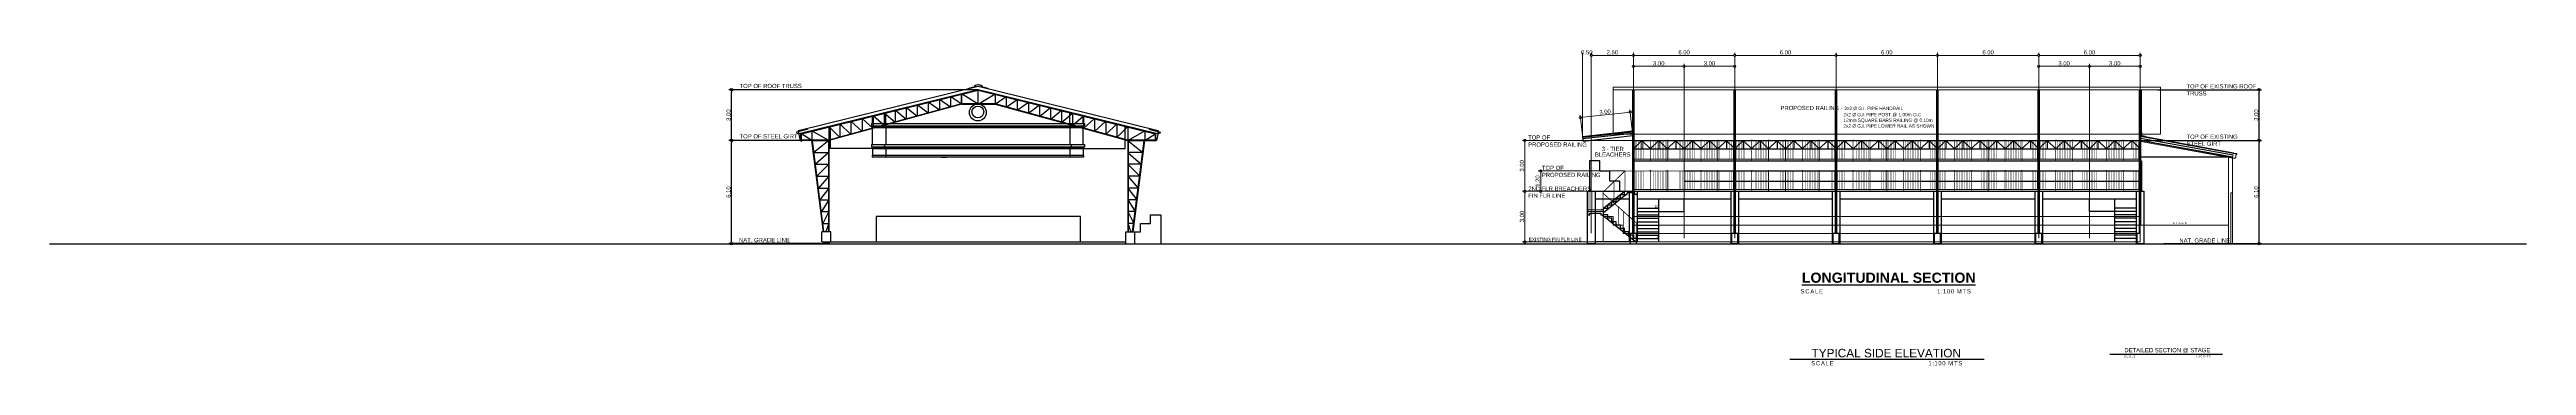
# Model space of a CAD drawing. Header units: inches. Extents: x -1369 to 1198, y -366 to 1398.
# Drawn here: x 55.3 to 201.9, y -271.9 to -253.2 of the extents above; entities that cross this region are included whole.
import ezdxf

# ---------------------------------------------------------------- set-up
doc = ezdxf.new("R2010")
doc.units = ezdxf.units.IN
doc.header["$MEASUREMENT"] = 0
doc.layers.add('dim', color=8, linetype='Continuous')
doc.layers.add('dim.', color=10, linetype='Continuous', lineweight=15)
doc.styles.get("Standard").update_dxf_attribs({"font": 'arial.ttf'})
doc.dimstyles.get("Standard").update_dxf_attribs({"dimtxt": 0.25, "dimasz": 0.14, "dimexe": 0.145, "dimexo": 0.025, "dimgap": 0.05, "dimtad": 1, "dimzin": 0, "dimdsep": 46, "dimtxsty": 'Standard', "dimblk": 'DOTBLANK', "dimcen": 0.09, "dimclrd": 256, "dimclre": 256, "dimaunit": 1, "dimadec": 5, "dimazin": 0, "dimtfac": 1, "dimtix": 1, "dimtofl": 0, "dimtmove": 0, "dimatfit": 3, "dimfxl": 0, "dimtolj": 1, "dimtzin": 0, "dimlwd": -1, "dimlwe": -1, "dimarcsym": 0})

# ---------------------------------------------------------------- blocks, each defined once
blk = doc.blocks.new('_DotBlank')
at = {"color": 0, "linetype": 'ByBlock', "lineweight": -2}
blk.add_line((-0.5, 0), (-1, 0), dxfattribs=at)
blk.add_circle((0, 0), 0.5, dxfattribs=at)
blk = doc.blocks.new('*D635')
at = {"layer": 'Defpoints', "color": 0, "transparency": 16777216}
for p in [(95.64, -258.57), (101, -258.57), (101.49, -264.67)]:
    blk.add_point(p, dxfattribs=at)
at = {"layer": 'dim', "transparency": 16777216}
for p, q in [((100.98, -258.57), (95.49, -258.57)), ((95.64, -264.53), (95.64, -258.71)), ((101.47, -264.67), (95.49, -264.67))]:
    blk.add_line(p, q, dxfattribs=at)
at = {"layer": 'dim', "transparency": 16777216, "xscale": 0.14, "yscale": 0.14, "zscale": 0.14}
for p, rotation in [((95.64, -258.57), 90), ((95.64, -264.67), 270)]:
    blk.add_blockref('_DotBlank', p, dxfattribs=dict(at, rotation=rotation))
at = {"layer": 'dim', "color": 0, "transparency": 16777216, "insert": (95.46, -261.62), "char_height": 0.25, "attachment_point": 5, "rotation": 90}
blk.add_mtext('\\A1;6.10', dxfattribs=at)
blk = doc.blocks.new('*D636')
at = {"layer": 'Defpoints', "color": 0, "transparency": 16777216}
for p in [(95.64, -255.57), (110.25, -255.57), (99.75, -258.57)]:
    blk.add_point(p, dxfattribs=at)
at = {"layer": 'dim', "transparency": 16777216}
for p, q in [((110.23, -255.57), (95.49, -255.57)), ((95.64, -258.43), (95.64, -255.71)), ((99.73, -258.57), (95.49, -258.57))]:
    blk.add_line(p, q, dxfattribs=at)
at = {"layer": 'dim', "transparency": 16777216, "xscale": 0.14, "yscale": 0.14, "zscale": 0.14}
for p, rotation in [((95.64, -255.57), 90), ((95.64, -258.57), 270)]:
    blk.add_blockref('_DotBlank', p, dxfattribs=dict(at, rotation=rotation))
at = {"layer": 'dim', "color": 0, "transparency": 16777216, "insert": (95.46, -257.07), "char_height": 0.25, "attachment_point": 5, "rotation": 90}
blk.add_mtext('\\A1;3.00', dxfattribs=at)
blk = doc.blocks.new('*D659')
at = {"layer": 'Defpoints', "color": 0, "transparency": 16777216}
for p in [(179.01, -258.57), (186.08, -258.57), (180.4, -264.67)]:
    blk.add_point(p, dxfattribs=at)
at = {"layer": 'dim', "transparency": 16777216}
for p, q in [((179.04, -258.57), (186.23, -258.57)), ((186.08, -264.53), (186.08, -258.71)), ((180.43, -264.67), (186.23, -264.67))]:
    blk.add_line(p, q, dxfattribs=at)
at = {"layer": 'dim', "transparency": 16777216, "xscale": 0.14, "yscale": 0.14, "zscale": 0.14}
for p, rotation in [((186.08, -258.57), 90), ((186.08, -264.67), 270)]:
    blk.add_blockref('_DotBlank', p, dxfattribs=dict(at, rotation=rotation))
at = {"layer": 'dim', "color": 0, "transparency": 16777216, "insert": (185.91, -261.62), "char_height": 0.25, "attachment_point": 5, "rotation": 90}
blk.add_mtext('\\A1;6.10', dxfattribs=at)
blk = doc.blocks.new('*D660')
at = {"layer": 'Defpoints', "color": 0, "transparency": 16777216}
for p in [(180.04, -255.57), (186.08, -255.57), (179, -258.57)]:
    blk.add_point(p, dxfattribs=at)
at = {"layer": 'dim', "transparency": 16777216}
for p, q in [((180.06, -255.57), (186.23, -255.57)), ((186.08, -258.43), (186.08, -255.71)), ((179.03, -258.57), (186.23, -258.57))]:
    blk.add_line(p, q, dxfattribs=at)
at = {"layer": 'dim', "transparency": 16777216, "xscale": 0.14, "yscale": 0.14, "zscale": 0.14}
for p, rotation in [((186.08, -255.57), 90), ((186.08, -258.57), 270)]:
    blk.add_blockref('_DotBlank', p, dxfattribs=dict(at, rotation=rotation))
at = {"layer": 'dim', "color": 0, "transparency": 16777216, "insert": (185.91, -257.07), "char_height": 0.25, "attachment_point": 5, "rotation": 90}
blk.add_mtext('\\A1;3.00', dxfattribs=at)
blk = doc.blocks.new('GS')
at = {"color": 1}
blk.add_line((0.04, 0), (0.04, -0.01), dxfattribs=at)
for points in [[(0, 0), (-0.04, 0), (-0.04, -0.01), (-0.01, -0.01), (-0.01, -0.04), (0, -0.04), (0, 0)], [(0, 0), (0.04, 0), (0.04, -0.01), (0.01, -0.01), (0.01, -0.04), (0, -0.04), (0, 0)], [(0, -0.6), (-0.04, -0.6), (-0.04, -0.59), (-0.01, -0.59), (-0.01, -0.56), (0, -0.56), (0, -0.6)], [(0, -0.6), (0.04, -0.6), (0.04, -0.59), (0.01, -0.59), (0.01, -0.56), (0, -0.56), (0, -0.6)]]:
    blk.add_lwpolyline(points, dxfattribs=at)
at = {"color": 3}
blk.add_lwpolyline([(0, 0), (0, -0.6), (0, -0.6), (0, 0), (0, 0)], dxfattribs=at)
blk = doc.blocks.new('*D661')
at = {"layer": 'Defpoints', "color": 0, "transparency": 16777216}
for p in [(152.04, -254.18), (149.04, -264.07), (152.04, -264.37)]:
    blk.add_point(p, dxfattribs=at)
at = {"layer": 'dim.', "transparency": 16777216}
for p, q in [((149.04, -264.05), (149.04, -254.04)), ((149.18, -254.18), (151.9, -254.18)), ((152.04, -264.35), (152.04, -254.04))]:
    blk.add_line(p, q, dxfattribs=at)
at = {"layer": 'dim.', "transparency": 16777216, "xscale": 0.14, "yscale": 0.14, "zscale": 0.14, "rotation": 180}
blk.add_blockref('_DotBlank', (149.04, -254.18), dxfattribs=at)
at = {"layer": 'dim.', "transparency": 16777216, "xscale": 0.14, "yscale": 0.14, "zscale": 0.14}
blk.add_blockref('_DotBlank', (152.04, -254.18), dxfattribs=at)
at = {"layer": 'dim.', "color": 0, "transparency": 16777216, "insert": (150.54, -254.01), "char_height": 0.25, "attachment_point": 5}
blk.add_mtext('\\A1;3.00', dxfattribs=at)
blk = doc.blocks.new('*D662')
at = {"layer": 'Defpoints', "color": 0, "transparency": 16777216}
for p in [(155.04, -253.54), (149.04, -255.57), (155.04, -255.57)]:
    blk.add_point(p, dxfattribs=at)
at = {"layer": 'dim.', "transparency": 16777216}
for p, q in [((149.04, -255.55), (149.04, -253.39)), ((149.18, -253.54), (154.9, -253.54)), ((155.04, -255.55), (155.04, -253.39))]:
    blk.add_line(p, q, dxfattribs=at)
at = {"layer": 'dim.', "transparency": 16777216, "xscale": 0.14, "yscale": 0.14, "zscale": 0.14, "rotation": 180}
blk.add_blockref('_DotBlank', (149.04, -253.54), dxfattribs=at)
at = {"layer": 'dim.', "transparency": 16777216, "xscale": 0.14, "yscale": 0.14, "zscale": 0.14}
blk.add_blockref('_DotBlank', (155.04, -253.54), dxfattribs=at)
at = {"layer": 'dim.', "color": 0, "transparency": 16777216, "insert": (152.04, -253.36), "char_height": 0.25, "attachment_point": 5}
blk.add_mtext('\\A1;6.00', dxfattribs=at)
blk = doc.blocks.new('*D663')
at = {"layer": 'Defpoints', "color": 0, "transparency": 16777216}
for p in [(155.04, -254.18), (152.04, -261.57), (155.04, -264.37)]:
    blk.add_point(p, dxfattribs=at)
at = {"layer": 'dim.', "transparency": 16777216}
for p, q in [((152.04, -261.55), (152.04, -254.04)), ((152.18, -254.18), (154.9, -254.18)), ((155.04, -264.35), (155.04, -254.04))]:
    blk.add_line(p, q, dxfattribs=at)
at = {"layer": 'dim.', "transparency": 16777216, "xscale": 0.14, "yscale": 0.14, "zscale": 0.14, "rotation": 180}
blk.add_blockref('_DotBlank', (152.04, -254.18), dxfattribs=at)
at = {"layer": 'dim.', "transparency": 16777216, "xscale": 0.14, "yscale": 0.14, "zscale": 0.14}
blk.add_blockref('_DotBlank', (155.04, -254.18), dxfattribs=at)
at = {"layer": 'dim.', "color": 0, "transparency": 16777216, "insert": (153.54, -254.01), "char_height": 0.25, "attachment_point": 5}
blk.add_mtext('\\A1;3.00', dxfattribs=at)
blk = doc.blocks.new('*D664')
at = {"layer": 'Defpoints', "color": 0, "transparency": 16777216}
for p in [(161.04, -253.54), (155.04, -255.57), (161.04, -255.57)]:
    blk.add_point(p, dxfattribs=at)
at = {"layer": 'dim.', "transparency": 16777216}
for p, q in [((155.04, -255.55), (155.04, -253.39)), ((155.18, -253.54), (160.9, -253.54)), ((161.04, -255.55), (161.04, -253.39))]:
    blk.add_line(p, q, dxfattribs=at)
at = {"layer": 'dim.', "transparency": 16777216, "xscale": 0.14, "yscale": 0.14, "zscale": 0.14, "rotation": 180}
blk.add_blockref('_DotBlank', (155.04, -253.54), dxfattribs=at)
at = {"layer": 'dim.', "transparency": 16777216, "xscale": 0.14, "yscale": 0.14, "zscale": 0.14}
blk.add_blockref('_DotBlank', (161.04, -253.54), dxfattribs=at)
at = {"layer": 'dim.', "color": 0, "transparency": 16777216, "insert": (158.04, -253.36), "char_height": 0.25, "attachment_point": 5}
blk.add_mtext('\\A1;6.00', dxfattribs=at)
blk = doc.blocks.new('*D665')
at = {"layer": 'Defpoints', "color": 0, "transparency": 16777216}
for p in [(167.04, -253.54), (161.04, -255.57), (167.04, -255.57)]:
    blk.add_point(p, dxfattribs=at)
at = {"layer": 'dim.', "transparency": 16777216}
for p, q in [((161.04, -255.55), (161.04, -253.39)), ((161.18, -253.54), (166.9, -253.54)), ((167.04, -255.55), (167.04, -253.39))]:
    blk.add_line(p, q, dxfattribs=at)
at = {"layer": 'dim.', "transparency": 16777216, "xscale": 0.14, "yscale": 0.14, "zscale": 0.14, "rotation": 180}
blk.add_blockref('_DotBlank', (161.04, -253.54), dxfattribs=at)
at = {"layer": 'dim.', "transparency": 16777216, "xscale": 0.14, "yscale": 0.14, "zscale": 0.14}
blk.add_blockref('_DotBlank', (167.04, -253.54), dxfattribs=at)
at = {"layer": 'dim.', "color": 0, "transparency": 16777216, "insert": (164.04, -253.36), "char_height": 0.25, "attachment_point": 5}
blk.add_mtext('\\A1;6.00', dxfattribs=at)
blk = doc.blocks.new('*D666')
at = {"layer": 'Defpoints', "color": 0, "transparency": 16777216}
for p in [(173.04, -253.54), (167.04, -255.57), (173.04, -255.57)]:
    blk.add_point(p, dxfattribs=at)
at = {"layer": 'dim.', "transparency": 16777216}
for p, q in [((167.04, -255.55), (167.04, -253.39)), ((167.18, -253.54), (172.9, -253.54)), ((173.04, -255.55), (173.04, -253.39))]:
    blk.add_line(p, q, dxfattribs=at)
at = {"layer": 'dim.', "transparency": 16777216, "xscale": 0.14, "yscale": 0.14, "zscale": 0.14, "rotation": 180}
blk.add_blockref('_DotBlank', (167.04, -253.54), dxfattribs=at)
at = {"layer": 'dim.', "transparency": 16777216, "xscale": 0.14, "yscale": 0.14, "zscale": 0.14}
blk.add_blockref('_DotBlank', (173.04, -253.54), dxfattribs=at)
at = {"layer": 'dim.', "color": 0, "transparency": 16777216, "insert": (170.04, -253.36), "char_height": 0.25, "attachment_point": 5}
blk.add_mtext('\\A1;6.00', dxfattribs=at)
blk = doc.blocks.new('*D667')
at = {"layer": 'Defpoints', "color": 0, "transparency": 16777216}
for p in [(179.04, -253.54), (173.04, -255.57), (179.04, -255.57)]:
    blk.add_point(p, dxfattribs=at)
at = {"layer": 'dim.', "transparency": 16777216}
for p, q in [((173.04, -255.55), (173.04, -253.39)), ((173.18, -253.54), (178.9, -253.54)), ((179.04, -255.55), (179.04, -253.39))]:
    blk.add_line(p, q, dxfattribs=at)
at = {"layer": 'dim.', "transparency": 16777216, "xscale": 0.14, "yscale": 0.14, "zscale": 0.14, "rotation": 180}
blk.add_blockref('_DotBlank', (173.04, -253.54), dxfattribs=at)
at = {"layer": 'dim.', "transparency": 16777216, "xscale": 0.14, "yscale": 0.14, "zscale": 0.14}
blk.add_blockref('_DotBlank', (179.04, -253.54), dxfattribs=at)
at = {"layer": 'dim.', "color": 0, "transparency": 16777216, "insert": (176.04, -253.36), "char_height": 0.25, "attachment_point": 5}
blk.add_mtext('\\A1;6.00', dxfattribs=at)
blk = doc.blocks.new('*D669')
at = {"layer": 'Defpoints', "color": 0, "transparency": 16777216}
for p in [(176.04, -254.18), (179.04, -261.57), (176.04, -264.37)]:
    blk.add_point(p, dxfattribs=at)
at = {"layer": 'dim.', "transparency": 16777216}
for p, q in [((176.04, -264.35), (176.04, -254.04)), ((178.9, -254.18), (176.18, -254.18)), ((179.04, -261.55), (179.04, -254.04))]:
    blk.add_line(p, q, dxfattribs=at)
at = {"layer": 'dim.', "transparency": 16777216, "xscale": 0.14, "yscale": 0.14, "zscale": 0.14, "rotation": 180}
blk.add_blockref('_DotBlank', (176.04, -254.18), dxfattribs=at)
at = {"layer": 'dim.', "transparency": 16777216, "xscale": 0.14, "yscale": 0.14, "zscale": 0.14}
blk.add_blockref('_DotBlank', (179.04, -254.18), dxfattribs=at)
at = {"layer": 'dim.', "color": 0, "transparency": 16777216, "insert": (177.54, -254.01), "char_height": 0.25, "attachment_point": 5}
blk.add_mtext('\\A1;3.00', dxfattribs=at)
blk = doc.blocks.new('*D668')
at = {"layer": 'Defpoints', "color": 0, "transparency": 16777216}
for p in [(173.04, -254.18), (176.04, -261.57), (173.04, -264.37)]:
    blk.add_point(p, dxfattribs=at)
at = {"layer": 'dim.', "transparency": 16777216}
for p, q in [((173.04, -264.35), (173.04, -254.04)), ((175.9, -254.18), (173.18, -254.18)), ((176.04, -261.55), (176.04, -254.04))]:
    blk.add_line(p, q, dxfattribs=at)
at = {"layer": 'dim.', "transparency": 16777216, "xscale": 0.14, "yscale": 0.14, "zscale": 0.14, "rotation": 180}
blk.add_blockref('_DotBlank', (173.04, -254.18), dxfattribs=at)
at = {"layer": 'dim.', "transparency": 16777216, "xscale": 0.14, "yscale": 0.14, "zscale": 0.14}
blk.add_blockref('_DotBlank', (176.04, -254.18), dxfattribs=at)
at = {"layer": 'dim.', "color": 0, "transparency": 16777216, "insert": (174.54, -254.01), "char_height": 0.25, "attachment_point": 5}
blk.add_mtext('\\A1;3.00', dxfattribs=at)
blk = doc.blocks.new('*D670')
at = {"layer": 'Defpoints', "color": 0, "transparency": 16777216}
for p in [(146.54, -253.54), (146.54, -264.07), (149.04, -264.07)]:
    blk.add_point(p, dxfattribs=at)
at = {"layer": 'dim.', "transparency": 16777216}
for p, q in [((146.54, -264.05), (146.54, -253.39)), ((148.9, -253.54), (146.68, -253.54)), ((149.04, -264.05), (149.04, -253.39))]:
    blk.add_line(p, q, dxfattribs=at)
at = {"layer": 'dim.', "transparency": 16777216, "xscale": 0.14, "yscale": 0.14, "zscale": 0.14, "rotation": 180}
blk.add_blockref('_DotBlank', (146.54, -253.54), dxfattribs=at)
at = {"layer": 'dim.', "transparency": 16777216, "xscale": 0.14, "yscale": 0.14, "zscale": 0.14}
blk.add_blockref('_DotBlank', (149.04, -253.54), dxfattribs=at)
at = {"layer": 'dim.', "color": 0, "transparency": 16777216, "insert": (147.79, -253.36), "char_height": 0.25, "attachment_point": 5}
blk.add_mtext('\\A1;2.50', dxfattribs=at)
blk = doc.blocks.new('*D671')
at = {"layer": 'Defpoints', "color": 0, "transparency": 16777216}
for p in [(146.32, -261.57), (142.61, -264.57), (148.82, -264.57)]:
    blk.add_point(p, dxfattribs=at)
at = {"layer": 'dim.', "transparency": 16777216}
for p, q in [((146.29, -261.57), (142.47, -261.57)), ((142.61, -261.71), (142.61, -264.43)), ((148.79, -264.57), (142.47, -264.57))]:
    blk.add_line(p, q, dxfattribs=at)
at = {"layer": 'dim.', "transparency": 16777216, "xscale": 0.14, "yscale": 0.14, "zscale": 0.14}
for p, rotation in [((142.61, -261.57), 90), ((142.61, -264.57), 270)]:
    blk.add_blockref('_DotBlank', p, dxfattribs=dict(at, rotation=rotation))
at = {"layer": 'dim.', "color": 0, "transparency": 16777216, "insert": (142.44, -263.07), "char_height": 0.25, "attachment_point": 5, "rotation": 90}
blk.add_mtext('\\A1;3.00', dxfattribs=at)
blk = doc.blocks.new('*D672')
at = {"layer": 'Defpoints', "color": 0, "transparency": 16777216}
for p in [(142.61, -258.57), (149, -258.57), (145.53, -261.57)]:
    blk.add_point(p, dxfattribs=at)
at = {"layer": 'dim.', "transparency": 16777216}
for p, q in [((148.98, -258.57), (142.47, -258.57)), ((142.61, -261.43), (142.61, -258.71)), ((145.5, -261.57), (142.47, -261.57))]:
    blk.add_line(p, q, dxfattribs=at)
at = {"layer": 'dim.', "transparency": 16777216, "xscale": 0.14, "yscale": 0.14, "zscale": 0.14}
for p, rotation in [((142.61, -258.57), 90), ((142.61, -261.57), 270)]:
    blk.add_blockref('_DotBlank', p, dxfattribs=dict(at, rotation=rotation))
at = {"layer": 'dim.', "color": 0, "transparency": 16777216, "insert": (142.44, -260.07), "char_height": 0.25, "attachment_point": 5, "rotation": 90}
blk.add_mtext('\\A1;3.00', dxfattribs=at)
blk = doc.blocks.new('*D673')
at = {"layer": 'Defpoints', "color": 0, "transparency": 16777216}
for p in [(143.55, -260.37), (148.54, -260.37), (146.32, -261.57)]:
    blk.add_point(p, dxfattribs=at)
at = {"layer": 'dim.', "transparency": 16777216}
for p, q in [((148.52, -260.37), (143.4, -260.37)), ((143.55, -261.43), (143.55, -260.51)), ((146.29, -261.57), (143.4, -261.57))]:
    blk.add_line(p, q, dxfattribs=at)
at = {"layer": 'dim.', "transparency": 16777216, "xscale": 0.14, "yscale": 0.14, "zscale": 0.14}
for p, rotation in [((143.55, -260.37), 90), ((143.55, -261.57), 270)]:
    blk.add_blockref('_DotBlank', p, dxfattribs=dict(at, rotation=rotation))
at = {"layer": 'dim.', "color": 0, "transparency": 16777216, "insert": (143.37, -260.97), "char_height": 0.25, "attachment_point": 5, "rotation": 90}
blk.add_mtext('\\A1;1.20', dxfattribs=at)
blk = doc.blocks.new('*D678')
at = {"layer": 'Defpoints', "color": 0, "transparency": 16777216}
for p in [(148.85, -256.89), (146.06, -258.62), (149, -258.3)]:
    blk.add_point(p, dxfattribs=at)
at = {"layer": 'dim.', "transparency": 16777216}
for p, q in [((146.06, -258.6), (145.89, -257.07)), ((146.04, -257.2), (148.71, -256.91)), ((149, -258.28), (148.83, -256.75))]:
    blk.add_line(p, q, dxfattribs=at)
at = {"layer": 'dim.', "transparency": 16777216, "xscale": 0.14, "yscale": 0.14, "zscale": 0.14}
for p, rotation in [((145.9, -257.22), 186.2772984895954), ((148.85, -256.89), 6.277298489595447)]:
    blk.add_blockref('_DotBlank', p, dxfattribs=dict(at, rotation=rotation))
at = {"layer": 'dim.', "color": 0, "transparency": 16777216, "insert": (147.36, -256.88), "char_height": 0.25, "attachment_point": 5, "rotation": 6.2773}
blk.add_mtext('\\A1;3.00', dxfattribs=at)
blk = doc.blocks.new('*D679')
at = {"layer": 'Defpoints', "color": 0, "transparency": 16777216}
for p in [(146.03, -253.54), (146.03, -258.35), (146.54, -258.27)]:
    blk.add_point(p, dxfattribs=at)
at = {"layer": 'dim.', "transparency": 16777216}
for p, q in [((146.03, -258.33), (146.03, -253.39)), ((146.54, -258.25), (146.54, -253.39))]:
    blk.add_line(p, q, dxfattribs=at)
at = {"layer": 'dim.', "color": 0, "transparency": 16777216, "insert": (146.28, -253.36), "char_height": 0.25, "attachment_point": 5}
blk.add_mtext('\\A1;0.50', dxfattribs=at)

msp = doc.modelspace()

# ---------------------------------------------------------------- linework, layer by layer
at = {"color": 8, "lineweight": 9}
for p, q in [((147.841, -258.1896), (147.841, -255.5712)), ((179.0784, -256.4301), (179.0034, -256.4301)), ((147.841, -258.1896), (180.2409, -258.1896)), ((178.0785, -259.0337), (178.5035, -258.6087)), ((179.0035, -259.0337), (178.5785, -258.6087)), ((184.2659, -264.6712), (184.2659, -259.577)), ((184.5159, -264.6712), (184.5159, -259.6228)), ((184.4159, -264.6712), (184.4159, -261.6646))]:
    msp.add_line(p, q, dxfattribs=at)
at = {"color": 8}
for p, q in [((149.0035, -264.0712), (149.0035, -255.5712)), ((149.0785, -256.4301), (149.0035, -256.4301)), ((149.0785, -264.0712), (149.0785, -255.5712)), ((155.0035, -264.0712), (155.0035, -255.5712)), ((155.0785, -264.0712), (155.0785, -255.5712)), ((161.0035, -264.0712), (161.0035, -255.5712)), ((161.0785, -264.0712), (161.0785, -255.5712)), ((167.0035, -264.0712), (167.0035, -255.5712)), ((167.0785, -264.0712), (167.0785, -255.5712)), ((173.0035, -264.0712), (173.0035, -255.5712)), ((173.0785, -264.0712), (173.0785, -255.5712)), ((179.0035, -264.0712), (179.0035, -255.5712)), ((179.0785, -263.5712), (179.0785, -255.5712)), ((149.0035, -258.5712), (178.9648, -258.5712)), ((149.0785, -259.0337), (149.5035, -258.6087)), ((149.0785, -259.0712), (178.9492, -259.0712)), ((150.0035, -259.0337), (149.5785, -258.6087)), ((150.0785, -259.0337), (150.5035, -258.6087)), ((151.0035, -259.0337), (150.5785, -258.6087)), ((151.0785, -259.0337), (151.5035, -258.6087)), ((152.0035, -259.0337), (151.5785, -258.6087)), ((152.0785, -259.0337), (152.5035, -258.6087)), ((153.0035, -259.0337), (152.5785, -258.6087)), ((153.0785, -259.0337), (153.5035, -258.6087)), ((154.0035, -259.0337), (153.5785, -258.6087)), ((154.0785, -259.0337), (154.5035, -258.6087)), ((155.0035, -259.0337), (154.5785, -258.6087)), ((155.0785, -259.0337), (155.5035, -258.6087)), ((156.0035, -259.0337), (155.5785, -258.6087)), ((156.0785, -259.0337), (156.5035, -258.6087)), ((157.0035, -259.0337), (156.5785, -258.6087)), ((157.0785, -259.0337), (157.5035, -258.6087)), ((158.0035, -259.0337), (157.5785, -258.6087)), ((158.0785, -259.0337), (158.5035, -258.6087)), ((159.0035, -259.0337), (158.5785, -258.6087)), ((159.0785, -259.0337), (159.5035, -258.6087)), ((160.0035, -259.0337), (159.5785, -258.6087)), ((160.0785, -259.0337), (160.5035, -258.6087)), ((161.0035, -259.0337), (160.5785, -258.6087)), ((161.0785, -259.0337), (161.5035, -258.6087)), ((162.0035, -259.0337), (161.5785, -258.6087)), ((162.0785, -259.0337), (162.5035, -258.6087)), ((163.0035, -259.0337), (162.5785, -258.6087)), ((163.0785, -259.0337), (163.5035, -258.6087)), ((164.0035, -259.0337), (163.5785, -258.6087)), ((164.0785, -259.0337), (164.5035, -258.6087)), ((165.0035, -259.0337), (164.5785, -258.6087)), ((165.0785, -259.0337), (165.5035, -258.6087)), ((166.0035, -259.0337), (165.5785, -258.6087)), ((166.0785, -259.0337), (166.5035, -258.6087)), ((167.0035, -259.0337), (166.5785, -258.6087)), ((167.0785, -259.0337), (167.5035, -258.6087)), ((168.0035, -259.0337), (167.5785, -258.6087)), ((168.0785, -259.0337), (168.5035, -258.6087)), ((169.0035, -259.0337), (168.5785, -258.6087)), ((169.0785, -259.0337), (169.5035, -258.6087)), ((170.0035, -259.0337), (169.5785, -258.6087)), ((170.0785, -259.0337), (170.5035, -258.6087)), ((171.0035, -259.0337), (170.5785, -258.6087)), ((171.0785, -259.0337), (171.5035, -258.6087)), ((172.0035, -259.0337), (171.5785, -258.6087)), ((172.0785, -259.0337), (172.5035, -258.6087)), ((173.0035, -259.0337), (172.5785, -258.6087)), ((173.0785, -259.0337), (173.5035, -258.6087)), ((174.0035, -259.0337), (173.5785, -258.6087)), ((174.0785, -259.0337), (174.5035, -258.6087)), ((175.0035, -259.0337), (174.5785, -258.6087)), ((175.0785, -259.0337), (175.5035, -258.6087)), ((176.0035, -259.0337), (175.5785, -258.6087)), ((176.0785, -259.0337), (176.5035, -258.6087)), ((177.0035, -259.0337), (176.5785, -258.6087)), ((177.0785, -259.0337), (177.5035, -258.6087)), ((178.0035, -259.0337), (177.5785, -258.6087)), ((148.866, -264.6712), (148.866, -264.0712)), ((149.216, -264.0712), (148.866, -264.0712)), ((149.216, -264.6712), (149.216, -264.0712)), ((154.866, -264.6712), (154.866, -264.0712)), ((155.216, -264.0712), (154.866, -264.0712)), ((155.216, -264.6712), (155.216, -264.0712)), ((160.866, -264.6712), (160.866, -264.0712)), ((161.216, -264.0712), (160.866, -264.0712)), ((161.216, -264.6712), (161.216, -264.0712)), ((166.866, -264.6712), (166.866, -264.0712)), ((167.216, -264.0712), (166.866, -264.0712)), ((167.216, -264.6712), (167.216, -264.0712)), ((172.866, -264.6712), (172.866, -264.0712)), ((173.216, -264.0712), (172.866, -264.0712)), ((173.216, -264.6712), (173.216, -264.0712)), ((178.866, -264.6712), (178.866, -264.0712)), ((179.0409, -264.0712), (178.866, -264.0712))]:
    msp.add_line(p, q, dxfattribs=at)
for p, q in [((103.9695, -259.0027), (103.9695, -259.0527)), ((103.9695, -259.0527), (116.4835, -259.0527)), ((116.4835, -259.4527), (103.9695, -259.4527)), ((116.4835, -259.5527), (103.9695, -259.5527)), ((104.7546, -259.0027), (104.7546, -259.0527)), ((115.6983, -259.0027), (115.6983, -259.0527)), ((116.4835, -259.0027), (116.4835, -259.0527)), ((55.2635, -264.6712), (201.9117, -264.6712)), ((101.5284, -263.9712), (100.9784, -263.9712)), ((100.9784, -264.5712), (100.9784, -263.9712)), ((101.5284, -264.5712), (101.5284, -263.9712)), ((118.9784, -263.9712), (119.5284, -263.9712)), ((118.9784, -264.6712), (118.9784, -263.9712)), ((119.5284, -264.6712), (119.5284, -263.9712))]:
    msp.add_line(p, q)
at = {"color": 1}
msp.add_line((101.0284, -264.5712), (118.9784, -264.5712), dxfattribs=at)
for points in [[(99.6512, -258.1834), (99.6033, -257.9892), (110.2534, -255.3653), (120.9035, -257.9892), (120.8556, -258.1834), (110.2534, -255.5712), (99.6512, -258.1834)], [(109.2534, -256.4301), (101.4034, -258.5712), (99.7534, -258.5712), (99.7534, -258.1582), (110.2534, -255.5712)], [(99.7534, -258.1582), (110.2534, -255.5712)], [(109.2534, -255.8176), (109.2534, -256.4301), (108.5994, -255.9787), (108.5994, -256.6085), (107.9454, -256.1399), (107.9454, -256.7869), (107.2914, -256.301), (107.2914, -256.9652), (106.6374, -256.4621), (106.6374, -257.1436), (105.9834, -256.6233), (105.9834, -257.322), (105.3294, -256.7844), (105.3294, -257.5004), (104.6754, -256.9455), (104.6754, -257.6788), (104.0214, -257.1067), (104.0214, -257.8572), (103.3674, -257.2678), (103.3674, -258.0355), (102.7134, -257.4289), (102.7134, -258.2139), (102.0594, -257.5901), (102.0594, -258.3923), (101.4034, -257.7517), (101.4034, -258.5712), (100.4034, -257.9981), (100.4034, -258.5712), (99.7534, -258.1582)], [(110.2534, -256.4301), (109.2534, -255.8176)], [(109.2534, -256.4301), (111.2534, -256.4301)], [(120.6034, -258.1212), (110.2534, -255.5712)], [(111.2534, -256.4301), (119.1034, -258.5712), (120.7534, -258.5712), (120.7534, -258.1582), (110.2534, -255.5712)], [(110.2534, -256.4301), (110.2534, -255.5712)], [(110.2534, -256.4301), (111.2534, -255.8176), (111.2534, -256.4301), (111.9074, -255.9787), (111.9074, -256.6085), (112.5614, -256.1399), (112.5614, -256.7869), (113.2154, -256.301), (113.2154, -256.9652), (113.8694, -256.4621), (113.8694, -257.1436), (114.5234, -256.6233), (114.5234, -257.322), (115.1774, -256.7844), (115.1774, -257.5004), (115.8314, -256.9455), (115.8314, -257.6788), (116.4854, -257.1067), (116.4854, -257.8572), (117.1394, -257.2678), (117.1394, -258.0355), (117.7934, -257.4289), (117.7934, -258.2139), (118.4474, -257.5901), (118.4474, -258.3923), (119.1034, -257.7517), (119.1034, -258.5712), (120.1034, -257.9981), (120.1034, -258.5712), (120.7534, -258.1582)], [(103.9695, -259.0527), (101.5015, -259.0527), (101.5015, -257.9347), (101.5015, -257.7023)], [(103.9195, -257.5606), (116.5309, -257.5606)], [(103.9195, -257.5606), (103.9195, -257.7106), (103.9445, -257.7106), (103.9445, -257.7606), (103.9695, -257.7606)], [(103.9445, -257.7106), (116.5309, -257.7106)], [(103.9695, -257.7606), (103.9695, -257.8106)], [(103.9695, -257.8106), (116.4585, -257.8127)], [(103.9945, -258.8027), (103.9945, -257.8162)], [(104.7046, -257.5606), (104.7046, -257.7106), (104.7296, -257.7106), (104.7296, -257.7606), (104.7546, -257.7606)], [(104.7546, -257.7606), (104.7546, -257.8106)], [(104.7796, -257.5606), (104.7796, -256.8947)], [(104.7796, -257.8106), (104.7796, -258.8027)], [(115.6733, -257.5606), (115.6733, -256.8947)], [(115.6733, -257.5606), (115.6733, -257.3487)], [(115.6733, -257.8106), (115.6733, -258.8027)], [(115.7483, -257.5606), (115.7483, -257.7106), (115.7233, -257.7106), (115.7233, -257.7606), (115.6983, -257.7606)], [(115.6983, -257.7606), (115.6983, -257.8106)], [(116.4585, -258.8027), (116.4585, -257.8162)], [(116.5335, -257.5606), (116.5335, -257.7106), (116.5085, -257.7106), (116.5085, -257.7606), (116.4835, -257.7606)], [(116.4835, -259.0527), (118.9515, -259.0527), (118.9515, -257.7023), (118.9515, -257.7023)], [(116.4835, -257.7606), (116.4835, -257.8106)], [(149.0035, -258.0237), (146.0289, -258.3509)], [(149.0035, -258.074), (146.0344, -258.4006)], [(149.0035, -258.0237), (149.0035, -258.3004)], [(101.0784, -263.9712), (100.4034, -258.5712), (101.4034, -258.5712), (101.4034, -263.9712)], [(101.4034, -258.5712), (100.5174, -259.2712), (101.4034, -259.2712), (100.6065, -259.9712), (101.4034, -259.9712), (100.6956, -260.6712), (101.4034, -260.6712), (100.7864, -261.3837), (101.4034, -261.3837), (100.8739, -262.0712), (101.4034, -262.0712), (100.963, -262.7712), (101.4034, -262.7712), (101.0522, -263.4712), (101.4034, -263.4712), (101.2162, -263.9712)], [(103.9195, -258.8027), (116.5309, -258.8027)], [(103.9195, -258.8027), (103.9195, -258.9527), (103.9445, -258.9527), (103.9445, -259.0027), (103.9695, -259.0027)], [(103.9445, -258.9527), (116.5309, -258.9527)], [(103.9695, -259.4527), (103.9695, -259.5527)], [(103.9695, -259.5527), (103.9695, -259.5527)], [(103.9945, -259.0527), (103.9945, -259.4527)], [(104.7046, -258.8027), (104.7046, -258.9527), (104.7296, -258.9527), (104.7296, -259.0027), (104.7546, -259.0027)], [(104.7546, -259.4527), (104.7546, -259.5527)], [(104.7546, -259.5527), (104.7546, -259.5527)], [(104.7796, -259.0527), (104.7796, -259.4527)], [(108.0765, -259.5527), (108.3765, -259.5527)], [(115.6733, -259.0527), (115.6733, -259.4527)], [(115.7483, -258.8027), (115.7483, -258.9527), (115.7233, -258.9527), (115.7233, -259.0027), (115.6983, -259.0027)], [(115.6983, -259.4527), (115.6983, -259.5527)], [(115.6983, -259.5527), (115.6983, -259.5527)], [(116.4585, -259.0527), (116.4585, -259.4527)], [(116.5335, -258.8027), (116.5335, -258.9527), (116.5085, -258.9527), (116.5085, -259.0027), (116.4835, -259.0027)], [(116.4835, -259.4527), (116.4835, -259.5527)], [(116.4835, -259.5527), (116.4835, -259.5527)], [(119.4284, -263.9712), (120.1034, -258.5712), (119.1034, -258.5712), (119.1034, -263.9712)], [(119.1034, -258.5712), (119.9894, -259.2712), (119.1034, -259.2712), (119.9003, -259.9712), (119.1034, -259.9712), (119.8111, -260.6712), (119.1034, -260.6712), (119.7204, -261.3837), (119.1034, -261.3837), (119.6329, -262.0712), (119.1034, -262.0712), (119.5437, -262.7712), (119.1034, -262.7712), (119.4546, -263.4712), (119.1034, -263.4712), (119.2906, -263.9712)], [(146.0289, -258.3509), (146.059, -258.6243)], [(149.0035, -258.1495), (146.0426, -258.4752)], [(149.0035, -258.3004), (146.059, -258.6243)], [(149.0785, -258.1582), (149.0035, -258.1582)], [(149.0035, -258.5712), (149.0785, -258.5712)], [(149.041, -258.1582), (149.041, -258.5712)], [(148.241, -261.5785), (148.241, -260.9785), (147.641, -260.9785), (147.641, -260.3785), (147.041, -260.3785), (147.041, -259.7685), (146.441, -259.7685), (146.441, -261.5712)], [(149.041, -261.5712), (149.041, -259.7712), (179.116, -259.7712), (179.116, -261.5712)], [(152.041, -259.7712), (179.116, -259.7712)], [(152.041, -260.3712), (179.116, -260.3712)], [(152.041, -260.3712), (179.116, -260.3712)], [(152.041, -260.9712), (179.116, -260.9712)], [(146.766, -261.5712), (148.516, -261.5712)], [(146.766, -262.0212), (148.816, -262.0212)], [(147.266, -262.5712), (148.516, -261.5712)], [(147.266, -262.8274), (148.5861, -261.7712), (148.666, -261.7712), (148.666, -261.6712)], [(147.516, -262.5712), (147.516, -262.3712), (147.766, -262.3712)], [(147.766, -262.3712), (147.766, -262.1712), (148.016, -262.1712)], [(148.016, -262.1712), (148.016, -261.9712), (148.266, -261.9712)], [(148.266, -261.9712), (148.266, -261.7712), (148.516, -261.7712)], [(148.516, -261.7712), (148.516, -261.5712), (148.966, -261.5712)], [(149.266, -261.5712), (149.266, -261.7712), (149.116, -261.7712), (149.116, -261.6712), (148.666, -261.6712)], [(149.266, -261.5712), (154.816, -261.5712)], [(149.266, -262.0212), (154.816, -262.0212)], [(150.541, -264.5712), (150.541, -262.0212)], [(150.541, -262.7712), (152.041, -262.7712), (152.041, -262.0212)], [(155.266, -261.5712), (160.816, -261.5712)], [(155.266, -262.0212), (160.816, -262.0212)], [(161.266, -261.5712), (166.816, -261.5712)], [(161.266, -262.0212), (166.816, -262.0212)], [(167.266, -261.5712), (172.816, -261.5712)], [(167.266, -262.0212), (172.816, -262.0212)], [(173.266, -261.5712), (178.816, -261.5712)], [(173.266, -262.0212), (178.816, -262.0212)], [(177.541, -262.7712), (176.041, -262.7712), (176.041, -262.0212)], [(177.541, -264.5712), (177.541, -262.0212)], [(116.3034, -264.5712), (116.3034, -263.0712), (104.2034, -263.0712), (104.2034, -264.5712)], [(119.5284, -263.9712), (119.8534, -263.9712), (119.8534, -263.4712), (120.4534, -263.4712), (120.4534, -262.9712), (121.0534, -262.9712), (121.0534, -264.6712)], [(147.266, -262.9712), (147.266, -262.7712), (146.316, -262.7712)], [(146.316, -262.7712), (146.316, -262.9712), (146.466, -262.9712), (146.466, -262.8712), (147.1159, -262.8712), (147.1159, -262.9712), (147.1958, -262.9712), (149.141, -264.5274)], [(147.266, -262.7712), (147.266, -262.5712), (147.516, -262.5712)], [(147.516, -263.1712), (147.516, -262.9712), (147.266, -262.9712)], [(147.766, -263.3712), (147.766, -263.1712), (147.516, -263.1712)], [(148.016, -263.5712), (148.016, -263.3712), (147.766, -263.3712)], [(148.266, -263.7712), (148.266, -263.5712), (148.016, -263.5712)], [(148.516, -263.9712), (148.516, -263.7712), (148.266, -263.7712)], [(149.266, -262.5712), (150.541, -262.5712)], [(149.266, -262.7712), (150.541, -262.7712)], [(149.266, -262.9712), (150.541, -262.9712)], [(149.266, -263.1712), (150.541, -263.1712)], [(149.266, -263.3712), (150.541, -263.3712)], [(149.266, -263.5712), (150.541, -263.5712)], [(149.266, -263.7712), (150.541, -263.7712)], [(178.816, -262.5712), (177.541, -262.5712)], [(178.816, -262.7712), (177.541, -262.7712)], [(178.816, -262.9712), (177.541, -262.9712)], [(178.816, -263.1712), (177.541, -263.1712)], [(178.816, -263.3712), (177.541, -263.3712)], [(178.816, -263.5712), (177.541, -263.5712)], [(178.816, -263.7712), (177.541, -263.7712)], [(149.266, -264.5712), (146.766, -264.5712)], [(148.766, -264.1712), (148.766, -263.9712), (148.516, -263.9712)], [(149.016, -264.3712), (149.016, -264.1712), (148.766, -264.1712)], [(149.266, -264.5712), (149.266, -264.3712), (149.066, -264.3712), (149.016, -264.3712)], [(149.216, -264.3712), (150.541, -264.3712)], [(149.266, -263.9712), (150.541, -263.9712)], [(149.266, -264.1712), (150.541, -264.1712)], [(178.816, -263.9712), (177.541, -263.9712)], [(178.816, -264.1712), (177.541, -264.1712)], [(178.866, -264.3712), (177.541, -264.3712)]]:
    msp.add_lwpolyline(points)
at = {"color": 8}
for points in [[(110.2534, -256.4051), (109.25, -256.4051), (101.4, -258.5462), (99.7784, -258.5462), (99.7784, -258.1778), (110.2534, -255.597), (120.7284, -258.1778), (120.7284, -258.5462), (119.1067, -258.5462), (111.2567, -256.4051), (110.2534, -256.4051)], [(101.1158, -263.9712), (100.4282, -258.5712)], [(101.3784, -258.5712), (101.3784, -263.9712)], [(119.3909, -263.9712), (120.0754, -258.5962), (119.1284, -258.5962), (119.1284, -263.9712)], [(149.541, -258.6087), (149.541, -259.0337)], [(150.541, -258.6087), (150.541, -259.0337)], [(151.541, -258.6087), (151.541, -259.0337)], [(152.541, -258.6087), (152.541, -259.0337)], [(153.541, -258.6087), (153.541, -259.0337)], [(154.541, -258.6087), (154.541, -259.0337)], [(155.541, -258.6087), (155.541, -259.0337)], [(156.541, -258.6087), (156.541, -259.0337)], [(157.541, -258.6087), (157.541, -259.0337)], [(158.541, -258.6087), (158.541, -259.0337)], [(159.541, -258.6087), (159.541, -259.0337)], [(160.541, -258.6087), (160.541, -259.0337)], [(161.541, -258.6087), (161.541, -259.0337)], [(162.541, -258.6087), (162.541, -259.0337)], [(163.541, -258.6087), (163.541, -259.0337)], [(164.541, -258.6087), (164.541, -259.0337)], [(165.541, -258.6087), (165.541, -259.0337)], [(166.541, -258.6087), (166.541, -259.0337)], [(167.541, -258.6087), (167.541, -259.0337)], [(168.541, -258.6087), (168.541, -259.0337)], [(169.541, -258.6087), (169.541, -259.0337)], [(170.541, -258.6087), (170.541, -259.0337)], [(171.541, -258.6087), (171.541, -259.0337)], [(172.541, -258.6087), (172.541, -259.0337)], [(173.541, -258.6087), (173.541, -259.0337)], [(174.541, -258.6087), (174.541, -259.0337)], [(175.541, -258.6087), (175.541, -259.0337)], [(176.541, -258.6087), (176.541, -259.0337)], [(177.541, -258.6087), (177.541, -259.0337)]]:
    msp.add_lwpolyline(points, dxfattribs=at)
at = {"color": 4}
msp.add_lwpolyline([(109.6873, -255.4854), (109.8815, -255.4376), (110.0696, -255.3912), (110.0516, -255.3184), (110.2534, -255.2687), (110.4551, -255.3184), (110.4372, -255.3912), (110.6253, -255.4376), (110.8195, -255.4854), (110.818, -255.4915), (110.6238, -255.4437), (110.4296, -255.3958), (110.4476, -255.323), (110.2534, -255.2751), (110.0592, -255.323), (110.0771, -255.3958), (109.8829, -255.4437), (109.6888, -255.4915), (109.6873, -255.4854)], dxfattribs=at)
at = {"color": 8, "lineweight": 9}
for points in [[(147.841, -255.4158), (180.2387, -255.4158), (180.2409, -255.5712), (147.841, -255.5712), (147.841, -255.4158)], [(179.0784, -258.1896), (180.2409, -258.1896), (180.2409, -255.5712)], [(179.1284, -258.2888), (179.1284, -258.2888), (179.1284, -255.5712)], [(178.541, -258.6087), (178.541, -259.0337)], [(179.0023, -259.5462), (179.0023, -259.1713)], [(179.0086, -259.1963), (179.0086, -259.1775), (179.0273, -259.1775), (179.0273, -259.1713), (179.0023, -259.1713), (179.0023, -259.1963), (179.0086, -259.1963)], [(179.0086, -259.5462), (184.4171, -259.5462), (184.4171, -259.565), (179.4659, -259.565), (179.4659, -259.565), (179.0086, -259.565), (179.0086, -259.5462)], [(179.0273, -259.5712), (179.0273, -259.1713)], [(184.5159, -259.5712), (179.0409, -258.5712), (179.0679, -258.4237), (184.5429, -259.4237), (184.5159, -259.5712)], [(179.0454, -258.5466), (184.5204, -259.5466)], [(179.0634, -258.4483), (184.5384, -259.4483)], [(184.5567, -259.3475), (184.7567, -259.3475), (184.7567, -259.3975), (184.7067, -259.3975), (184.7067, -259.5975), (184.6567, -259.5975), (184.6567, -259.6225), (184.5159, -259.6228), (179.0784, -258.6278)], [(184.5575, -259.3438), (179.0825, -258.3438), (179.0914, -258.2946), (184.5665, -259.2946), (184.5575, -259.3438)], [(179.1346, -258.1025), (179.1408, -258.1025), (179.1408, -258.2847), (179.333, -258.3198), (179.3318, -258.326), (179.1346, -258.2899), (179.1346, -258.1025)], [(184.5159, -261.6646), (184.4159, -261.6646)], [(149.041, -264.5712), (149.041, -264.0712), (148.441, -264.0712), (148.441, -263.5712), (147.841, -263.5712), (147.841, -263.0712), (147.241, -263.0712), (147.241, -264.5712)], [(179.0409, -263.0712), (149.0785, -263.0712)], [(179.0409, -263.5712), (149.0785, -263.5712)], [(184.2659, -263.5712), (179.0409, -263.5712), (179.0409, -264.5712)], [(179.0409, -264.0712), (149.216, -264.0712)], [(179.0409, -264.5712), (149.216, -264.5712)]]:
    msp.add_lwpolyline(points, dxfattribs=at)
at = {"color": 5}
for points in [[(100.168, -257.9016), (99.4883, -258.069), (99.5123, -258.1661), (99.609, -258.1408), (99.7043, -258.5806), (99.7793, -258.5806), (99.7793, -258.6056), (99.8043, -258.6056), (99.8043, -258.5806)], [(120.3388, -257.9016), (121.0184, -258.069), (120.9945, -258.1661), (120.8977, -258.1408), (120.8025, -258.5806), (120.7275, -258.5806), (120.7275, -258.6056), (120.7025, -258.6056), (120.7025, -258.5806)]]:
    msp.add_lwpolyline(points, dxfattribs=at)
at = {"color": 1}
for points in [[(103.9695, -257.7606), (116.5085, -257.7606)], [(103.9695, -259.0027), (116.4835, -259.0027)], [(177.2425, -271.2072), (183.9214, -271.2072)], [(158.3069, -271.5019), (169.8045, -271.5019)]]:
    msp.add_lwpolyline(points, dxfattribs=at)
at = {"color": 7}
for points in [[(103.9945, -257.5661), (103.9945, -257.0881)], [(116.4585, -257.5661), (116.4585, -257.0881)]]:
    msp.add_lwpolyline(points, dxfattribs=at)
for points, const_width in [([(146.541, -259.7685), (146.541, -258.5712)], 0.05), ([(149.041, -258.5712), (155.041, -258.5712)], 0.05), ([(149.041, -259.7712), (149.041, -258.5712)], 0.05), ([(149.141, -258.5712), (149.141, -259.6712)], 0.0125), ([(149.241, -258.5712), (149.241, -259.6712)], 0.0125), ([(149.341, -258.5712), (149.341, -259.6712)], 0.0125), ([(149.441, -258.5712), (149.441, -259.6712)], 0.0125), ([(149.541, -258.5712), (149.541, -259.6712)], 0.0125), ([(149.641, -258.5712), (149.641, -259.6712)], 0.0125), ([(149.741, -258.5712), (149.741, -259.6712)], 0.0125), ([(149.841, -258.5712), (149.841, -259.6712)], 0.0125), ([(149.941, -258.5712), (149.941, -259.6712)], 0.0125), ([(150.041, -259.7712), (150.041, -258.5712)], 0.05), ([(150.141, -258.5712), (150.141, -259.6712)], 0.0125), ([(150.241, -258.5712), (150.241, -259.6712)], 0.0125), ([(150.341, -258.5712), (150.341, -259.6712)], 0.0125), ([(150.441, -258.5712), (150.441, -259.6712)], 0.0125), ([(150.541, -258.5712), (150.541, -259.6712)], 0.0125), ([(150.641, -258.5712), (150.641, -259.6712)], 0.0125), ([(150.741, -258.5712), (150.741, -259.6712)], 0.0125), ([(150.841, -258.5712), (150.841, -259.6712)], 0.0125), ([(150.941, -258.5712), (150.941, -259.6712)], 0.0125), ([(151.041, -259.7712), (151.041, -258.5712)], 0.05), ([(151.141, -258.5712), (151.141, -259.6712)], 0.0125), ([(151.241, -258.5712), (151.241, -259.6712)], 0.0125), ([(151.341, -258.5712), (151.341, -259.6712)], 0.0125), ([(151.441, -258.5712), (151.441, -259.6712)], 0.0125), ([(151.541, -258.5712), (151.541, -259.6712)], 0.0125), ([(151.641, -258.5712), (151.641, -259.6712)], 0.0125), ([(151.741, -258.5712), (151.741, -259.6712)], 0.0125), ([(151.841, -258.5712), (151.841, -259.6712)], 0.0125), ([(151.941, -258.5712), (151.941, -259.6712)], 0.0125), ([(152.041, -259.7712), (152.041, -258.5712)], 0.05), ([(152.141, -258.5712), (152.141, -259.6712)], 0.0125), ([(152.241, -258.5712), (152.241, -259.6712)], 0.0125), ([(152.341, -258.5712), (152.341, -259.6712)], 0.0125), ([(152.441, -258.5712), (152.441, -259.6712)], 0.0125), ([(152.541, -258.5712), (152.541, -259.6712)], 0.0125), ([(152.641, -258.5712), (152.641, -259.6712)], 0.0125), ([(152.741, -258.5712), (152.741, -259.6712)], 0.0125), ([(152.841, -258.5712), (152.841, -259.6712)], 0.0125), ([(152.941, -258.5712), (152.941, -259.6712)], 0.0125), ([(153.041, -259.7712), (153.041, -258.5712)], 0.05), ([(153.141, -258.5712), (153.141, -259.6712)], 0.0125), ([(153.241, -258.5712), (153.241, -259.6712)], 0.0125), ([(153.341, -258.5712), (153.341, -259.6712)], 0.0125), ([(153.441, -258.5712), (153.441, -259.6712)], 0.0125), ([(153.541, -258.5712), (153.541, -259.6712)], 0.0125), ([(153.641, -258.5712), (153.641, -259.6712)], 0.0125), ([(153.741, -258.5712), (153.741, -259.6712)], 0.0125), ([(153.841, -258.5712), (153.841, -259.6712)], 0.0125), ([(153.941, -258.5712), (153.941, -259.6712)], 0.0125), ([(154.041, -259.7712), (154.041, -258.5712)], 0.05), ([(154.141, -258.5712), (154.141, -259.6712)], 0.0125), ([(154.241, -258.5712), (154.241, -259.6712)], 0.0125), ([(154.341, -258.5712), (154.341, -259.6712)], 0.0125), ([(154.441, -258.5712), (154.441, -259.6712)], 0.0125), ([(154.541, -258.5712), (154.541, -259.6712)], 0.0125), ([(154.641, -258.5712), (154.641, -259.6712)], 0.0125), ([(154.741, -258.5712), (154.741, -259.6712)], 0.0125), ([(154.841, -258.5712), (154.841, -259.6712)], 0.0125), ([(154.941, -258.5712), (154.941, -259.6712)], 0.0125), ([(155.041, -259.7712), (155.041, -258.5712)], 0.05), ([(155.041, -258.5712), (161.041, -258.5712)], 0.05), ([(155.141, -258.5712), (155.141, -259.6712)], 0.0125), ([(155.241, -258.5712), (155.241, -259.6712)], 0.0125), ([(155.341, -258.5712), (155.341, -259.6712)], 0.0125), ([(155.441, -258.5712), (155.441, -259.6712)], 0.0125), ([(155.541, -258.5712), (155.541, -259.6712)], 0.0125), ([(155.641, -258.5712), (155.641, -259.6712)], 0.0125), ([(155.741, -258.5712), (155.741, -259.6712)], 0.0125), ([(155.841, -258.5712), (155.841, -259.6712)], 0.0125), ([(155.941, -258.5712), (155.941, -259.6712)], 0.0125), ([(156.041, -259.7712), (156.041, -258.5712)], 0.05), ([(156.141, -258.5712), (156.141, -259.6712)], 0.0125), ([(156.241, -258.5712), (156.241, -259.6712)], 0.0125), ([(156.341, -258.5712), (156.341, -259.6712)], 0.0125), ([(156.441, -258.5712), (156.441, -259.6712)], 0.0125), ([(156.541, -258.5712), (156.541, -259.6712)], 0.0125), ([(156.641, -258.5712), (156.641, -259.6712)], 0.0125), ([(156.741, -258.5712), (156.741, -259.6712)], 0.0125), ([(156.841, -258.5712), (156.841, -259.6712)], 0.0125), ([(156.941, -258.5712), (156.941, -259.6712)], 0.0125), ([(157.041, -259.7712), (157.041, -258.5712)], 0.05), ([(157.141, -258.5712), (157.141, -259.6712)], 0.0125), ([(157.241, -258.5712), (157.241, -259.6712)], 0.0125), ([(157.341, -258.5712), (157.341, -259.6712)], 0.0125), ([(157.441, -258.5712), (157.441, -259.6712)], 0.0125), ([(157.541, -258.5712), (157.541, -259.6712)], 0.0125), ([(157.641, -258.5712), (157.641, -259.6712)], 0.0125), ([(157.741, -258.5712), (157.741, -259.6712)], 0.0125), ([(157.841, -258.5712), (157.841, -259.6712)], 0.0125), ([(157.941, -258.5712), (157.941, -259.6712)], 0.0125), ([(158.041, -259.7712), (158.041, -258.5712)], 0.05), ([(158.141, -258.5712), (158.141, -259.6712)], 0.0125), ([(158.241, -258.5712), (158.241, -259.6712)], 0.0125), ([(158.341, -258.5712), (158.341, -259.6712)], 0.0125), ([(158.441, -258.5712), (158.441, -259.6712)], 0.0125), ([(158.541, -258.5712), (158.541, -259.6712)], 0.0125), ([(158.641, -258.5712), (158.641, -259.6712)], 0.0125), ([(158.741, -258.5712), (158.741, -259.6712)], 0.0125), ([(158.841, -258.5712), (158.841, -259.6712)], 0.0125), ([(158.941, -258.5712), (158.941, -259.6712)], 0.0125), ([(159.041, -259.7712), (159.041, -258.5712)], 0.05), ([(159.141, -258.5712), (159.141, -259.6712)], 0.0125), ([(159.241, -258.5712), (159.241, -259.6712)], 0.0125), ([(159.341, -258.5712), (159.341, -259.6712)], 0.0125), ([(159.441, -258.5712), (159.441, -259.6712)], 0.0125), ([(159.541, -258.5712), (159.541, -259.6712)], 0.0125), ([(159.641, -258.5712), (159.641, -259.6712)], 0.0125), ([(159.741, -258.5712), (159.741, -259.6712)], 0.0125), ([(159.841, -258.5712), (159.841, -259.6712)], 0.0125), ([(159.941, -258.5712), (159.941, -259.6712)], 0.0125), ([(160.041, -259.7712), (160.041, -258.5712)], 0.05), ([(160.141, -258.5712), (160.141, -259.6712)], 0.0125), ([(160.241, -258.5712), (160.241, -259.6712)], 0.0125), ([(160.341, -258.5712), (160.341, -259.6712)], 0.0125), ([(160.441, -258.5712), (160.441, -259.6712)], 0.0125), ([(160.541, -258.5712), (160.541, -259.6712)], 0.0125), ([(160.641, -258.5712), (160.641, -259.6712)], 0.0125), ([(160.741, -258.5712), (160.741, -259.6712)], 0.0125), ([(160.841, -258.5712), (160.841, -259.6712)], 0.0125), ([(160.941, -258.5712), (160.941, -259.6712)], 0.0125), ([(161.041, -259.7712), (161.041, -258.5712)], 0.05), ([(161.041, -258.5712), (167.041, -258.5712)], 0.05), ([(161.141, -258.5712), (161.141, -259.6712)], 0.0125), ([(161.241, -258.5712), (161.241, -259.6712)], 0.0125), ([(161.341, -258.5712), (161.341, -259.6712)], 0.0125), ([(161.441, -258.5712), (161.441, -259.6712)], 0.0125), ([(161.541, -258.5712), (161.541, -259.6712)], 0.0125), ([(161.641, -258.5712), (161.641, -259.6712)], 0.0125), ([(161.741, -258.5712), (161.741, -259.6712)], 0.0125), ([(161.841, -258.5712), (161.841, -259.6712)], 0.0125), ([(161.941, -258.5712), (161.941, -259.6712)], 0.0125), ([(162.041, -259.7712), (162.041, -258.5712)], 0.05), ([(162.141, -258.5712), (162.141, -259.6712)], 0.0125), ([(162.241, -258.5712), (162.241, -259.6712)], 0.0125), ([(162.341, -258.5712), (162.341, -259.6712)], 0.0125), ([(162.441, -258.5712), (162.441, -259.6712)], 0.0125), ([(162.541, -258.5712), (162.541, -259.6712)], 0.0125), ([(162.641, -258.5712), (162.641, -259.6712)], 0.0125), ([(162.741, -258.5712), (162.741, -259.6712)], 0.0125), ([(162.841, -258.5712), (162.841, -259.6712)], 0.0125), ([(162.941, -258.5712), (162.941, -259.6712)], 0.0125), ([(163.041, -259.7712), (163.041, -258.5712)], 0.05), ([(163.141, -258.5712), (163.141, -259.6712)], 0.0125), ([(163.241, -258.5712), (163.241, -259.6712)], 0.0125), ([(163.341, -258.5712), (163.341, -259.6712)], 0.0125), ([(163.441, -258.5712), (163.441, -259.6712)], 0.0125), ([(163.541, -258.5712), (163.541, -259.6712)], 0.0125), ([(163.641, -258.5712), (163.641, -259.6712)], 0.0125), ([(163.741, -258.5712), (163.741, -259.6712)], 0.0125), ([(163.841, -258.5712), (163.841, -259.6712)], 0.0125), ([(163.941, -258.5712), (163.941, -259.6712)], 0.0125), ([(164.041, -259.7712), (164.041, -258.5712)], 0.05), ([(164.141, -258.5712), (164.141, -259.6712)], 0.0125), ([(164.241, -258.5712), (164.241, -259.6712)], 0.0125), ([(164.341, -258.5712), (164.341, -259.6712)], 0.0125), ([(164.441, -258.5712), (164.441, -259.6712)], 0.0125), ([(164.541, -258.5712), (164.541, -259.6712)], 0.0125), ([(164.641, -258.5712), (164.641, -259.6712)], 0.0125), ([(164.741, -258.5712), (164.741, -259.6712)], 0.0125), ([(164.841, -258.5712), (164.841, -259.6712)], 0.0125), ([(164.941, -258.5712), (164.941, -259.6712)], 0.0125), ([(165.041, -259.7712), (165.041, -258.5712)], 0.05), ([(165.141, -258.5712), (165.141, -259.6712)], 0.0125), ([(165.241, -258.5712), (165.241, -259.6712)], 0.0125), ([(165.341, -258.5712), (165.341, -259.6712)], 0.0125), ([(165.441, -258.5712), (165.441, -259.6712)], 0.0125), ([(165.541, -258.5712), (165.541, -259.6712)], 0.0125), ([(165.641, -258.5712), (165.641, -259.6712)], 0.0125), ([(165.741, -258.5712), (165.741, -259.6712)], 0.0125), ([(165.841, -258.5712), (165.841, -259.6712)], 0.0125), ([(165.941, -258.5712), (165.941, -259.6712)], 0.0125), ([(166.041, -259.7712), (166.041, -258.5712)], 0.05), ([(166.141, -258.5712), (166.141, -259.6712)], 0.0125), ([(166.241, -258.5712), (166.241, -259.6712)], 0.0125), ([(166.341, -258.5712), (166.341, -259.6712)], 0.0125), ([(166.441, -258.5712), (166.441, -259.6712)], 0.0125), ([(166.541, -258.5712), (166.541, -259.6712)], 0.0125), ([(166.641, -258.5712), (166.641, -259.6712)], 0.0125), ([(166.741, -258.5712), (166.741, -259.6712)], 0.0125), ([(166.841, -258.5712), (166.841, -259.6712)], 0.0125), ([(166.941, -258.5712), (166.941, -259.6712)], 0.0125), ([(167.041, -259.7712), (167.041, -258.5712)], 0.05), ([(167.041, -258.5712), (173.041, -258.5712)], 0.05), ([(167.141, -258.5712), (167.141, -259.6712)], 0.0125), ([(167.241, -258.5712), (167.241, -259.6712)], 0.0125), ([(167.341, -258.5712), (167.341, -259.6712)], 0.0125), ([(167.441, -258.5712), (167.441, -259.6712)], 0.0125), ([(167.541, -258.5712), (167.541, -259.6712)], 0.0125), ([(167.641, -258.5712), (167.641, -259.6712)], 0.0125), ([(167.741, -258.5712), (167.741, -259.6712)], 0.0125), ([(167.841, -258.5712), (167.841, -259.6712)], 0.0125), ([(167.941, -258.5712), (167.941, -259.6712)], 0.0125), ([(168.041, -259.7712), (168.041, -258.5712)], 0.05), ([(168.141, -258.5712), (168.141, -259.6712)], 0.0125), ([(168.241, -258.5712), (168.241, -259.6712)], 0.0125), ([(168.341, -258.5712), (168.341, -259.6712)], 0.0125), ([(168.441, -258.5712), (168.441, -259.6712)], 0.0125), ([(168.541, -258.5712), (168.541, -259.6712)], 0.0125), ([(168.641, -258.5712), (168.641, -259.6712)], 0.0125), ([(168.741, -258.5712), (168.741, -259.6712)], 0.0125), ([(168.841, -258.5712), (168.841, -259.6712)], 0.0125), ([(168.941, -258.5712), (168.941, -259.6712)], 0.0125), ([(169.041, -259.7712), (169.041, -258.5712)], 0.05), ([(169.141, -258.5712), (169.141, -259.6712)], 0.0125), ([(169.241, -258.5712), (169.241, -259.6712)], 0.0125), ([(169.341, -258.5712), (169.341, -259.6712)], 0.0125), ([(169.441, -258.5712), (169.441, -259.6712)], 0.0125), ([(169.541, -258.5712), (169.541, -259.6712)], 0.0125), ([(169.641, -258.5712), (169.641, -259.6712)], 0.0125), ([(169.741, -258.5712), (169.741, -259.6712)], 0.0125), ([(169.841, -258.5712), (169.841, -259.6712)], 0.0125), ([(169.941, -258.5712), (169.941, -259.6712)], 0.0125), ([(170.041, -259.7712), (170.041, -258.5712)], 0.05), ([(170.141, -258.5712), (170.141, -259.6712)], 0.0125), ([(170.241, -258.5712), (170.241, -259.6712)], 0.0125), ([(170.341, -258.5712), (170.341, -259.6712)], 0.0125), ([(170.441, -258.5712), (170.441, -259.6712)], 0.0125), ([(170.541, -258.5712), (170.541, -259.6712)], 0.0125), ([(170.641, -258.5712), (170.641, -259.6712)], 0.0125), ([(170.741, -258.5712), (170.741, -259.6712)], 0.0125), ([(170.841, -258.5712), (170.841, -259.6712)], 0.0125), ([(170.941, -258.5712), (170.941, -259.6712)], 0.0125), ([(171.041, -259.7712), (171.041, -258.5712)], 0.05), ([(171.141, -258.5712), (171.141, -259.6712)], 0.0125), ([(171.241, -258.5712), (171.241, -259.6712)], 0.0125), ([(171.341, -258.5712), (171.341, -259.6712)], 0.0125), ([(171.441, -258.5712), (171.441, -259.6712)], 0.0125), ([(171.541, -258.5712), (171.541, -259.6712)], 0.0125), ([(171.641, -258.5712), (171.641, -259.6712)], 0.0125), ([(171.741, -258.5712), (171.741, -259.6712)], 0.0125), ([(171.841, -258.5712), (171.841, -259.6712)], 0.0125), ([(171.941, -258.5712), (171.941, -259.6712)], 0.0125), ([(172.041, -259.7712), (172.041, -258.5712)], 0.05), ([(172.141, -258.5712), (172.141, -259.6712)], 0.0125), ([(172.241, -258.5712), (172.241, -259.6712)], 0.0125), ([(172.341, -258.5712), (172.341, -259.6712)], 0.0125), ([(172.441, -258.5712), (172.441, -259.6712)], 0.0125), ([(172.541, -258.5712), (172.541, -259.6712)], 0.0125), ([(172.641, -258.5712), (172.641, -259.6712)], 0.0125), ([(172.741, -258.5712), (172.741, -259.6712)], 0.0125), ([(172.841, -258.5712), (172.841, -259.6712)], 0.0125), ([(172.941, -258.5712), (172.941, -259.6712)], 0.0125), ([(173.041, -259.7712), (173.041, -258.5712)], 0.05), ([(173.041, -258.5712), (179.041, -258.5712)], 0.05), ([(173.141, -258.5712), (173.141, -259.6712)], 0.0125), ([(173.241, -258.5712), (173.241, -259.6712)], 0.0125), ([(173.341, -258.5712), (173.341, -259.6712)], 0.0125), ([(173.441, -258.5712), (173.441, -259.6712)], 0.0125), ([(173.541, -258.5712), (173.541, -259.6712)], 0.0125), ([(173.641, -258.5712), (173.641, -259.6712)], 0.0125), ([(173.741, -258.5712), (173.741, -259.6712)], 0.0125), ([(173.841, -258.5712), (173.841, -259.6712)], 0.0125), ([(173.941, -258.5712), (173.941, -259.6712)], 0.0125), ([(174.041, -259.7712), (174.041, -258.5712)], 0.05), ([(174.141, -258.5712), (174.141, -259.6712)], 0.0125), ([(174.241, -258.5712), (174.241, -259.6712)], 0.0125), ([(174.341, -258.5712), (174.341, -259.6712)], 0.0125), ([(174.441, -258.5712), (174.441, -259.6712)], 0.0125), ([(174.541, -258.5712), (174.541, -259.6712)], 0.0125), ([(174.641, -258.5712), (174.641, -259.6712)], 0.0125), ([(174.741, -258.5712), (174.741, -259.6712)], 0.0125), ([(174.841, -258.5712), (174.841, -259.6712)], 0.0125), ([(174.941, -258.5712), (174.941, -259.6712)], 0.0125), ([(175.041, -259.7712), (175.041, -258.5712)], 0.05), ([(175.141, -258.5712), (175.141, -259.6712)], 0.0125), ([(175.241, -258.5712), (175.241, -259.6712)], 0.0125), ([(175.341, -258.5712), (175.341, -259.6712)], 0.0125), ([(175.441, -258.5712), (175.441, -259.6712)], 0.0125), ([(175.541, -258.5712), (175.541, -259.6712)], 0.0125), ([(175.641, -258.5712), (175.641, -259.6712)], 0.0125), ([(175.741, -258.5712), (175.741, -259.6712)], 0.0125), ([(175.841, -258.5712), (175.841, -259.6712)], 0.0125), ([(175.941, -258.5712), (175.941, -259.6712)], 0.0125), ([(176.041, -259.7712), (176.041, -258.5712)], 0.05), ([(176.141, -258.5712), (176.141, -259.6712)], 0.0125), ([(176.241, -258.5712), (176.241, -259.6712)], 0.0125), ([(176.341, -258.5712), (176.341, -259.6712)], 0.0125), ([(176.441, -258.5712), (176.441, -259.6712)], 0.0125), ([(176.541, -258.5712), (176.541, -259.6712)], 0.0125), ([(176.641, -258.5712), (176.641, -259.6712)], 0.0125), ([(176.741, -258.5712), (176.741, -259.6712)], 0.0125), ([(176.841, -258.5712), (176.841, -259.6712)], 0.0125), ([(176.941, -258.5712), (176.941, -259.6712)], 0.0125), ([(177.041, -259.7712), (177.041, -258.5712)], 0.05), ([(177.141, -258.5712), (177.141, -259.6712)], 0.0125), ([(177.241, -258.5712), (177.241, -259.6712)], 0.0125), ([(177.341, -258.5712), (177.341, -259.6712)], 0.0125), ([(177.441, -258.5712), (177.441, -259.6712)], 0.0125), ([(177.541, -258.5712), (177.541, -259.6712)], 0.0125), ([(177.641, -258.5712), (177.641, -259.6712)], 0.0125), ([(177.741, -258.5712), (177.741, -259.6712)], 0.0125), ([(177.841, -258.5712), (177.841, -259.6712)], 0.0125), ([(177.941, -258.5712), (177.941, -259.6712)], 0.0125), ([(178.041, -259.7712), (178.041, -258.5712)], 0.05), ([(178.141, -258.5712), (178.141, -259.6712)], 0.0125), ([(178.241, -258.5712), (178.241, -259.6712)], 0.0125), ([(178.341, -258.5712), (178.341, -259.6712)], 0.0125), ([(178.441, -258.5712), (178.441, -259.6712)], 0.0125), ([(178.541, -258.5712), (178.541, -259.6712)], 0.0125), ([(178.641, -258.5712), (178.641, -259.6712)], 0.0125), ([(178.741, -258.5712), (178.741, -259.6712)], 0.0125), ([(178.841, -258.5712), (178.841, -259.6712)], 0.0125), ([(178.941, -258.5712), (178.941, -259.6712)], 0.0125), ([(179.041, -259.7712), (179.041, -258.5712)], 0.05), ([(147.241, -261.6274), (148.541, -260.3712)], 0.05), ([(147.892, -262.1712), (147.892, -260.9983)], 0.05), ([(149.041, -260.3712), (148.541, -260.3712)], 0.05), ([(148.542, -261.5712), (148.542, -260.3712)], 0.05), ([(149.041, -259.6712), (155.041, -259.6712)], 0.05), ([(149.041, -261.5712), (149.041, -260.3712)], 0.05), ([(149.041, -260.3712), (155.041, -260.3712)], 0.05), ([(149.141, -260.3712), (149.141, -261.4712)], 0.0125), ([(149.241, -260.3712), (149.241, -261.4712)], 0.0125), ([(149.341, -260.3712), (149.341, -261.4712)], 0.0125), ([(149.441, -260.3712), (149.441, -261.4712)], 0.0125), ([(149.541, -260.3712), (149.541, -261.4712)], 0.0125), ([(149.641, -260.3712), (149.641, -261.4712)], 0.0125), ([(149.741, -260.3712), (149.741, -261.4712)], 0.0125), ([(149.841, -260.3712), (149.841, -261.4712)], 0.0125), ([(149.941, -260.3712), (149.941, -261.4712)], 0.0125), ([(150.041, -261.5712), (150.041, -260.3712)], 0.05), ([(150.141, -260.3712), (150.141, -261.4712)], 0.0125), ([(150.241, -260.3712), (150.241, -261.4712)], 0.0125), ([(150.341, -260.3712), (150.341, -261.4712)], 0.0125), ([(150.441, -260.3712), (150.441, -261.4712)], 0.0125), ([(150.541, -260.3712), (150.541, -261.4712)], 0.0125), ([(150.641, -260.3712), (150.641, -261.4712)], 0.0125), ([(150.741, -260.3712), (150.741, -261.4712)], 0.0125), ([(150.841, -260.3712), (150.841, -261.4712)], 0.0125), ([(150.941, -260.3712), (150.941, -261.4712)], 0.0125), ([(151.041, -261.5712), (151.041, -260.3712)], 0.05), ([(151.141, -260.3712), (151.141, -261.4712)], 0.0125), ([(151.241, -260.3712), (151.241, -261.4712)], 0.0125), ([(151.341, -260.3712), (151.341, -261.4712)], 0.0125), ([(151.441, -260.3712), (151.441, -261.4712)], 0.0125), ([(151.541, -260.3712), (151.541, -261.4712)], 0.0125), ([(151.641, -260.3712), (151.641, -261.4712)], 0.0125), ([(151.741, -260.3712), (151.741, -261.4712)], 0.0125), ([(151.841, -260.3712), (151.841, -261.4712)], 0.0125), ([(151.941, -260.3712), (151.941, -261.4712)], 0.0125), ([(152.041, -261.5712), (152.041, -260.3712)], 0.05), ([(152.141, -260.3712), (152.141, -261.4712)], 0.0125), ([(152.241, -260.3712), (152.241, -261.4712)], 0.0125), ([(152.341, -260.3712), (152.341, -261.4712)], 0.0125), ([(152.441, -260.3712), (152.441, -261.4712)], 0.0125), ([(152.541, -260.3712), (152.541, -261.4712)], 0.0125), ([(152.641, -260.3712), (152.641, -261.4712)], 0.0125), ([(152.741, -260.3712), (152.741, -261.4712)], 0.0125), ([(152.841, -260.3712), (152.841, -261.4712)], 0.0125), ([(152.941, -260.3712), (152.941, -261.4712)], 0.0125), ([(153.041, -261.5712), (153.041, -260.3712)], 0.05), ([(153.141, -260.3712), (153.141, -261.4712)], 0.0125), ([(153.241, -260.3712), (153.241, -261.4712)], 0.0125), ([(153.341, -260.3712), (153.341, -261.4712)], 0.0125), ([(153.441, -260.3712), (153.441, -261.4712)], 0.0125), ([(153.541, -260.3712), (153.541, -261.4712)], 0.0125), ([(153.641, -260.3712), (153.641, -261.4712)], 0.0125), ([(153.741, -260.3712), (153.741, -261.4712)], 0.0125), ([(153.841, -260.3712), (153.841, -261.4712)], 0.0125), ([(153.941, -260.3712), (153.941, -261.4712)], 0.0125), ([(154.041, -261.5712), (154.041, -260.3712)], 0.05), ([(154.141, -260.3712), (154.141, -261.4712)], 0.0125), ([(154.241, -260.3712), (154.241, -261.4712)], 0.0125), ([(154.341, -260.3712), (154.341, -261.4712)], 0.0125), ([(154.441, -260.3712), (154.441, -261.4712)], 0.0125), ([(154.541, -260.3712), (154.541, -261.4712)], 0.0125), ([(154.641, -260.3712), (154.641, -261.4712)], 0.0125), ([(154.741, -260.3712), (154.741, -261.4712)], 0.0125), ([(154.841, -260.3712), (154.841, -261.4712)], 0.0125), ([(154.941, -260.3712), (154.941, -261.4712)], 0.0125), ([(155.041, -259.6712), (161.041, -259.6712)], 0.05), ([(155.041, -261.5712), (155.041, -260.3712)], 0.05), ([(155.041, -260.3712), (161.041, -260.3712)], 0.05), ([(155.041, -261.5712), (155.041, -260.3712)], 0.05), ([(155.141, -260.3712), (155.141, -261.4712)], 0.0125), ([(155.241, -260.3712), (155.241, -261.4712)], 0.0125), ([(155.341, -260.3712), (155.341, -261.4712)], 0.0125), ([(155.441, -260.3712), (155.441, -261.4712)], 0.0125), ([(155.541, -260.3712), (155.541, -261.4712)], 0.0125), ([(155.641, -260.3712), (155.641, -261.4712)], 0.0125), ([(155.741, -260.3712), (155.741, -261.4712)], 0.0125), ([(155.841, -260.3712), (155.841, -261.4712)], 0.0125), ([(155.941, -260.3712), (155.941, -261.4712)], 0.0125), ([(156.041, -261.5712), (156.041, -260.3712)], 0.05), ([(156.141, -260.3712), (156.141, -261.4712)], 0.0125), ([(156.241, -260.3712), (156.241, -261.4712)], 0.0125), ([(156.341, -260.3712), (156.341, -261.4712)], 0.0125), ([(156.441, -260.3712), (156.441, -261.4712)], 0.0125), ([(156.541, -260.3712), (156.541, -261.4712)], 0.0125), ([(156.641, -260.3712), (156.641, -261.4712)], 0.0125), ([(156.741, -260.3712), (156.741, -261.4712)], 0.0125), ([(156.841, -260.3712), (156.841, -261.4712)], 0.0125), ([(156.941, -260.3712), (156.941, -261.4712)], 0.0125), ([(157.041, -261.5712), (157.041, -260.3712)], 0.05), ([(157.141, -260.3712), (157.141, -261.4712)], 0.0125), ([(157.241, -260.3712), (157.241, -261.4712)], 0.0125), ([(157.341, -260.3712), (157.341, -261.4712)], 0.0125), ([(157.441, -260.3712), (157.441, -261.4712)], 0.0125), ([(157.541, -260.3712), (157.541, -261.4712)], 0.0125), ([(157.641, -260.3712), (157.641, -261.4712)], 0.0125), ([(157.741, -260.3712), (157.741, -261.4712)], 0.0125), ([(157.841, -260.3712), (157.841, -261.4712)], 0.0125), ([(157.941, -260.3712), (157.941, -261.4712)], 0.0125), ([(158.041, -261.5712), (158.041, -260.3712)], 0.05), ([(158.141, -260.3712), (158.141, -261.4712)], 0.0125), ([(158.241, -260.3712), (158.241, -261.4712)], 0.0125), ([(158.341, -260.3712), (158.341, -261.4712)], 0.0125), ([(158.441, -260.3712), (158.441, -261.4712)], 0.0125), ([(158.541, -260.3712), (158.541, -261.4712)], 0.0125), ([(158.641, -260.3712), (158.641, -261.4712)], 0.0125), ([(158.741, -260.3712), (158.741, -261.4712)], 0.0125), ([(158.841, -260.3712), (158.841, -261.4712)], 0.0125), ([(158.941, -260.3712), (158.941, -261.4712)], 0.0125), ([(159.041, -261.5712), (159.041, -260.3712)], 0.05), ([(159.141, -260.3712), (159.141, -261.4712)], 0.0125), ([(159.241, -260.3712), (159.241, -261.4712)], 0.0125), ([(159.341, -260.3712), (159.341, -261.4712)], 0.0125), ([(159.441, -260.3712), (159.441, -261.4712)], 0.0125), ([(159.541, -260.3712), (159.541, -261.4712)], 0.0125), ([(159.641, -260.3712), (159.641, -261.4712)], 0.0125), ([(159.741, -260.3712), (159.741, -261.4712)], 0.0125), ([(159.841, -260.3712), (159.841, -261.4712)], 0.0125), ([(159.941, -260.3712), (159.941, -261.4712)], 0.0125), ([(160.041, -261.5712), (160.041, -260.3712)], 0.05), ([(160.141, -260.3712), (160.141, -261.4712)], 0.0125), ([(160.241, -260.3712), (160.241, -261.4712)], 0.0125), ([(160.341, -260.3712), (160.341, -261.4712)], 0.0125), ([(160.441, -260.3712), (160.441, -261.4712)], 0.0125), ([(160.541, -260.3712), (160.541, -261.4712)], 0.0125), ([(160.641, -260.3712), (160.641, -261.4712)], 0.0125), ([(160.741, -260.3712), (160.741, -261.4712)], 0.0125), ([(160.841, -260.3712), (160.841, -261.4712)], 0.0125), ([(160.941, -260.3712), (160.941, -261.4712)], 0.0125), ([(161.041, -259.6712), (167.041, -259.6712)], 0.05), ([(161.041, -261.5712), (161.041, -260.3712)], 0.05), ([(161.041, -260.3712), (167.041, -260.3712)], 0.05), ([(161.141, -260.3712), (161.141, -261.4712)], 0.0125), ([(161.241, -260.3712), (161.241, -261.4712)], 0.0125), ([(161.341, -260.3712), (161.341, -261.4712)], 0.0125), ([(161.441, -260.3712), (161.441, -261.4712)], 0.0125), ([(161.541, -260.3712), (161.541, -261.4712)], 0.0125), ([(161.641, -260.3712), (161.641, -261.4712)], 0.0125), ([(161.741, -260.3712), (161.741, -261.4712)], 0.0125), ([(161.841, -260.3712), (161.841, -261.4712)], 0.0125), ([(161.941, -260.3712), (161.941, -261.4712)], 0.0125), ([(162.041, -261.5712), (162.041, -260.3712)], 0.05), ([(162.141, -260.3712), (162.141, -261.4712)], 0.0125), ([(162.241, -260.3712), (162.241, -261.4712)], 0.0125), ([(162.341, -260.3712), (162.341, -261.4712)], 0.0125), ([(162.441, -260.3712), (162.441, -261.4712)], 0.0125), ([(162.541, -260.3712), (162.541, -261.4712)], 0.0125), ([(162.641, -260.3712), (162.641, -261.4712)], 0.0125), ([(162.741, -260.3712), (162.741, -261.4712)], 0.0125), ([(162.841, -260.3712), (162.841, -261.4712)], 0.0125), ([(162.941, -260.3712), (162.941, -261.4712)], 0.0125), ([(163.041, -261.5712), (163.041, -260.3712)], 0.05), ([(163.141, -260.3712), (163.141, -261.4712)], 0.0125), ([(163.241, -260.3712), (163.241, -261.4712)], 0.0125), ([(163.341, -260.3712), (163.341, -261.4712)], 0.0125), ([(163.441, -260.3712), (163.441, -261.4712)], 0.0125), ([(163.541, -260.3712), (163.541, -261.4712)], 0.0125), ([(163.641, -260.3712), (163.641, -261.4712)], 0.0125), ([(163.741, -260.3712), (163.741, -261.4712)], 0.0125), ([(163.841, -260.3712), (163.841, -261.4712)], 0.0125), ([(163.941, -260.3712), (163.941, -261.4712)], 0.0125), ([(164.041, -261.5712), (164.041, -260.3712)], 0.05), ([(164.141, -260.3712), (164.141, -261.4712)], 0.0125), ([(164.241, -260.3712), (164.241, -261.4712)], 0.0125), ([(164.341, -260.3712), (164.341, -261.4712)], 0.0125), ([(164.441, -260.3712), (164.441, -261.4712)], 0.0125), ([(164.541, -260.3712), (164.541, -261.4712)], 0.0125), ([(164.641, -260.3712), (164.641, -261.4712)], 0.0125), ([(164.741, -260.3712), (164.741, -261.4712)], 0.0125), ([(164.841, -260.3712), (164.841, -261.4712)], 0.0125), ([(164.941, -260.3712), (164.941, -261.4712)], 0.0125), ([(165.041, -261.5712), (165.041, -260.3712)], 0.05), ([(165.141, -260.3712), (165.141, -261.4712)], 0.0125), ([(165.241, -260.3712), (165.241, -261.4712)], 0.0125), ([(165.341, -260.3712), (165.341, -261.4712)], 0.0125), ([(165.441, -260.3712), (165.441, -261.4712)], 0.0125), ([(165.541, -260.3712), (165.541, -261.4712)], 0.0125), ([(165.641, -260.3712), (165.641, -261.4712)], 0.0125), ([(165.741, -260.3712), (165.741, -261.4712)], 0.0125), ([(165.841, -260.3712), (165.841, -261.4712)], 0.0125), ([(165.941, -260.3712), (165.941, -261.4712)], 0.0125), ([(166.041, -261.5712), (166.041, -260.3712)], 0.05), ([(166.141, -260.3712), (166.141, -261.4712)], 0.0125), ([(166.241, -260.3712), (166.241, -261.4712)], 0.0125), ([(166.341, -260.3712), (166.341, -261.4712)], 0.0125), ([(166.441, -260.3712), (166.441, -261.4712)], 0.0125), ([(166.541, -260.3712), (166.541, -261.4712)], 0.0125), ([(166.641, -260.3712), (166.641, -261.4712)], 0.0125), ([(166.741, -260.3712), (166.741, -261.4712)], 0.0125), ([(166.841, -260.3712), (166.841, -261.4712)], 0.0125), ([(166.941, -260.3712), (166.941, -261.4712)], 0.0125), ([(167.041, -259.6712), (173.041, -259.6712)], 0.05), ([(167.041, -261.5712), (167.041, -260.3712)], 0.05), ([(167.041, -260.3712), (173.041, -260.3712)], 0.05), ([(167.141, -260.3712), (167.141, -261.4712)], 0.0125), ([(167.241, -260.3712), (167.241, -261.4712)], 0.0125), ([(167.341, -260.3712), (167.341, -261.4712)], 0.0125), ([(167.441, -260.3712), (167.441, -261.4712)], 0.0125), ([(167.541, -260.3712), (167.541, -261.4712)], 0.0125), ([(167.641, -260.3712), (167.641, -261.4712)], 0.0125), ([(167.741, -260.3712), (167.741, -261.4712)], 0.0125), ([(167.841, -260.3712), (167.841, -261.4712)], 0.0125), ([(167.941, -260.3712), (167.941, -261.4712)], 0.0125), ([(168.041, -261.5712), (168.041, -260.3712)], 0.05), ([(168.141, -260.3712), (168.141, -261.4712)], 0.0125), ([(168.241, -260.3712), (168.241, -261.4712)], 0.0125), ([(168.341, -260.3712), (168.341, -261.4712)], 0.0125), ([(168.441, -260.3712), (168.441, -261.4712)], 0.0125), ([(168.541, -260.3712), (168.541, -261.4712)], 0.0125), ([(168.641, -260.3712), (168.641, -261.4712)], 0.0125), ([(168.741, -260.3712), (168.741, -261.4712)], 0.0125), ([(168.841, -260.3712), (168.841, -261.4712)], 0.0125), ([(168.941, -260.3712), (168.941, -261.4712)], 0.0125), ([(169.041, -261.5712), (169.041, -260.3712)], 0.05), ([(169.141, -260.3712), (169.141, -261.4712)], 0.0125), ([(169.241, -260.3712), (169.241, -261.4712)], 0.0125), ([(169.341, -260.3712), (169.341, -261.4712)], 0.0125), ([(169.441, -260.3712), (169.441, -261.4712)], 0.0125), ([(169.541, -260.3712), (169.541, -261.4712)], 0.0125), ([(169.641, -260.3712), (169.641, -261.4712)], 0.0125), ([(169.741, -260.3712), (169.741, -261.4712)], 0.0125), ([(169.841, -260.3712), (169.841, -261.4712)], 0.0125), ([(169.941, -260.3712), (169.941, -261.4712)], 0.0125), ([(170.041, -261.5712), (170.041, -260.3712)], 0.05), ([(170.141, -260.3712), (170.141, -261.4712)], 0.0125), ([(170.241, -260.3712), (170.241, -261.4712)], 0.0125), ([(170.341, -260.3712), (170.341, -261.4712)], 0.0125), ([(170.441, -260.3712), (170.441, -261.4712)], 0.0125), ([(170.541, -260.3712), (170.541, -261.4712)], 0.0125), ([(170.641, -260.3712), (170.641, -261.4712)], 0.0125), ([(170.741, -260.3712), (170.741, -261.4712)], 0.0125), ([(170.841, -260.3712), (170.841, -261.4712)], 0.0125), ([(170.941, -260.3712), (170.941, -261.4712)], 0.0125), ([(171.041, -261.5712), (171.041, -260.3712)], 0.05), ([(171.141, -260.3712), (171.141, -261.4712)], 0.0125), ([(171.241, -260.3712), (171.241, -261.4712)], 0.0125), ([(171.341, -260.3712), (171.341, -261.4712)], 0.0125), ([(171.441, -260.3712), (171.441, -261.4712)], 0.0125), ([(171.541, -260.3712), (171.541, -261.4712)], 0.0125), ([(171.641, -260.3712), (171.641, -261.4712)], 0.0125), ([(171.741, -260.3712), (171.741, -261.4712)], 0.0125), ([(171.841, -260.3712), (171.841, -261.4712)], 0.0125), ([(171.941, -260.3712), (171.941, -261.4712)], 0.0125), ([(172.041, -261.5712), (172.041, -260.3712)], 0.05), ([(172.141, -260.3712), (172.141, -261.4712)], 0.0125), ([(172.241, -260.3712), (172.241, -261.4712)], 0.0125), ([(172.341, -260.3712), (172.341, -261.4712)], 0.0125), ([(172.441, -260.3712), (172.441, -261.4712)], 0.0125), ([(172.541, -260.3712), (172.541, -261.4712)], 0.0125), ([(172.641, -260.3712), (172.641, -261.4712)], 0.0125), ([(172.741, -260.3712), (172.741, -261.4712)], 0.0125), ([(172.841, -260.3712), (172.841, -261.4712)], 0.0125), ([(172.941, -260.3712), (172.941, -261.4712)], 0.0125), ([(173.041, -259.6712), (179.041, -259.6712)], 0.05), ([(173.041, -261.5712), (173.041, -260.3712)], 0.05), ([(173.041, -260.3712), (179.041, -260.3712)], 0.05), ([(173.141, -260.3712), (173.141, -261.4712)], 0.0125), ([(173.241, -260.3712), (173.241, -261.4712)], 0.0125), ([(173.341, -260.3712), (173.341, -261.4712)], 0.0125), ([(173.441, -260.3712), (173.441, -261.4712)], 0.0125), ([(173.541, -260.3712), (173.541, -261.4712)], 0.0125), ([(173.641, -260.3712), (173.641, -261.4712)], 0.0125), ([(173.741, -260.3712), (173.741, -261.4712)], 0.0125), ([(173.841, -260.3712), (173.841, -261.4712)], 0.0125), ([(173.941, -260.3712), (173.941, -261.4712)], 0.0125), ([(174.041, -261.5712), (174.041, -260.3712)], 0.05), ([(174.141, -260.3712), (174.141, -261.4712)], 0.0125), ([(174.241, -260.3712), (174.241, -261.4712)], 0.0125), ([(174.341, -260.3712), (174.341, -261.4712)], 0.0125), ([(174.441, -260.3712), (174.441, -261.4712)], 0.0125), ([(174.541, -260.3712), (174.541, -261.4712)], 0.0125), ([(174.641, -260.3712), (174.641, -261.4712)], 0.0125), ([(174.741, -260.3712), (174.741, -261.4712)], 0.0125), ([(174.841, -260.3712), (174.841, -261.4712)], 0.0125), ([(174.941, -260.3712), (174.941, -261.4712)], 0.0125), ([(175.041, -261.5712), (175.041, -260.3712)], 0.05), ([(175.141, -260.3712), (175.141, -261.4712)], 0.0125), ([(175.241, -260.3712), (175.241, -261.4712)], 0.0125), ([(175.341, -260.3712), (175.341, -261.4712)], 0.0125), ([(175.441, -260.3712), (175.441, -261.4712)], 0.0125), ([(175.541, -260.3712), (175.541, -261.4712)], 0.0125), ([(175.641, -260.3712), (175.641, -261.4712)], 0.0125), ([(175.741, -260.3712), (175.741, -261.4712)], 0.0125), ([(175.841, -260.3712), (175.841, -261.4712)], 0.0125), ([(175.941, -260.3712), (175.941, -261.4712)], 0.0125), ([(176.041, -261.5712), (176.041, -260.3712)], 0.05), ([(176.141, -260.3712), (176.141, -261.4712)], 0.0125), ([(176.241, -260.3712), (176.241, -261.4712)], 0.0125), ([(176.341, -260.3712), (176.341, -261.4712)], 0.0125), ([(176.441, -260.3712), (176.441, -261.4712)], 0.0125), ([(176.541, -260.3712), (176.541, -261.4712)], 0.0125), ([(176.641, -260.3712), (176.641, -261.4712)], 0.0125), ([(176.741, -260.3712), (176.741, -261.4712)], 0.0125), ([(176.841, -260.3712), (176.841, -261.4712)], 0.0125), ([(176.941, -260.3712), (176.941, -261.4712)], 0.0125), ([(177.041, -261.5712), (177.041, -260.3712)], 0.05), ([(177.141, -260.3712), (177.141, -261.4712)], 0.0125), ([(177.241, -260.3712), (177.241, -261.4712)], 0.0125), ([(177.341, -260.3712), (177.341, -261.4712)], 0.0125), ([(177.441, -260.3712), (177.441, -261.4712)], 0.0125), ([(177.541, -260.3712), (177.541, -261.4712)], 0.0125), ([(177.641, -260.3712), (177.641, -261.4712)], 0.0125), ([(177.741, -260.3712), (177.741, -261.4712)], 0.0125), ([(177.841, -260.3712), (177.841, -261.4712)], 0.0125), ([(177.941, -260.3712), (177.941, -261.4712)], 0.0125), ([(178.041, -261.5712), (178.041, -260.3712)], 0.05), ([(178.141, -260.3712), (178.141, -261.4712)], 0.0125), ([(178.241, -260.3712), (178.241, -261.4712)], 0.0125), ([(178.341, -260.3712), (178.341, -261.4712)], 0.0125), ([(178.441, -260.3712), (178.441, -261.4712)], 0.0125), ([(178.541, -260.3712), (178.541, -261.4712)], 0.0125), ([(178.641, -260.3712), (178.641, -261.4712)], 0.0125), ([(178.741, -260.3712), (178.741, -261.4712)], 0.0125), ([(178.841, -260.3712), (178.841, -261.4712)], 0.0125), ([(178.941, -260.3712), (178.941, -261.4712)], 0.0125), ([(179.041, -261.5712), (179.041, -260.3712)], 0.05), ([(146.341, -262.7712), (146.341, -261.5712)], 0.05), ([(146.341, -261.5962), (147.241, -261.5962)], 0.05), ([(146.441, -261.5962), (146.441, -262.6619)], 0.0125), ([(146.541, -261.5962), (146.541, -262.6619)], 0.0125), ([(146.641, -261.5962), (146.641, -262.6619)], 0.0125), ([(146.741, -261.5962), (146.741, -262.6619)], 0.0125), ([(146.841, -261.5962), (146.841, -262.6619)], 0.0125), ([(146.941, -261.5962), (146.941, -262.6619)], 0.0125), ([(147.041, -261.5962), (147.041, -262.6619)], 0.0125), ([(147.141, -261.5962), (147.141, -262.6619)], 0.0125), ([(147.241, -262.7712), (147.241, -261.5712)], 0.05), ([(147.241, -262.8274), (147.241, -261.6274)], 0.05), ([(147.241, -261.6912), (149.241, -263.4712)], 0.05), ([(148.141, -263.5712), (148.141, -262.4922)], 0.05), ([(149.041, -261.4712), (155.041, -261.4712)], 0.05), ([(155.041, -261.4712), (161.041, -261.4712)], 0.05), ([(161.041, -261.4712), (167.041, -261.4712)], 0.05), ([(167.041, -261.4712), (173.041, -261.4712)], 0.05), ([(173.041, -261.4712), (179.041, -261.4712)], 0.05), ([(146.341, -262.6619), (147.241, -262.6619)], 0.05), ([(148.441, -263.7712), (148.441, -262.7592)], 0.05), ([(149.241, -264.3712), (149.241, -263.4712)], 0.05)]:
    msp.add_lwpolyline(points, dxfattribs=dict(const_width=const_width))
for points in [[(146.316, -261.5712), (146.766, -261.5712), (146.766, -264.6712), (146.316, -264.6712)], [(148.816, -261.5712), (149.266, -261.5712), (149.266, -264.5712), (148.816, -264.5712)], [(154.816, -261.5712), (155.266, -261.5712), (155.266, -264.6712), (154.816, -264.6712)], [(160.816, -261.5712), (161.266, -261.5712), (161.266, -264.6712), (160.816, -264.6712)], [(166.816, -261.5712), (167.266, -261.5712), (167.266, -264.6712), (166.816, -264.6712)], [(172.816, -261.5712), (173.266, -261.5712), (173.266, -264.6712), (172.816, -264.6712)], [(178.816, -261.5712), (179.266, -261.5712), (179.266, -264.6712), (178.816, -264.6712)]]:
    msp.add_lwpolyline(points, close=True)
at = {"color": 1}
msp.add_circle((110.2265, -256.9106), 0.5, dxfattribs=at)
msp.add_circle((110.2265, -256.8826), 0.35)
for p in [(150.041, -258.5712), (151.041, -258.5712), (152.041, -258.5712), (153.041, -258.5712), (154.041, -258.5712), (156.041, -258.5712), (157.041, -258.5712), (158.041, -258.5712), (159.041, -258.5712), (160.041, -258.5712), (162.041, -258.5712), (163.041, -258.5712), (164.041, -258.5712), (165.041, -258.5712), (166.041, -258.5712), (168.041, -258.5712), (169.041, -258.5712), (170.041, -258.5712), (171.041, -258.5712), (172.041, -258.5712), (174.041, -258.5712), (175.041, -258.5712), (176.041, -258.5712), (177.041, -258.5712), (178.041, -258.5712), (150.041, -260.3712), (151.041, -260.3712), (152.041, -260.3712), (153.041, -260.3712), (154.041, -260.3712), (156.041, -260.3712), (157.041, -260.3712), (158.041, -260.3712), (159.041, -260.3712), (160.041, -260.3712), (162.041, -260.3712), (163.041, -260.3712), (164.041, -260.3712), (165.041, -260.3712), (166.041, -260.3712), (168.041, -260.3712), (169.041, -260.3712), (170.041, -260.3712), (171.041, -260.3712), (172.041, -260.3712), (174.041, -260.3712), (175.041, -260.3712), (176.041, -260.3712), (177.041, -260.3712), (178.041, -260.3712)]:
    msp.add_point(p)
at = {"layer": 'Defpoints', "color": 3}
for points in [[(105.9834, -256.6233), (105.9834, -257.322)], [(106.6374, -256.4621), (106.6374, -257.1436)], [(107.2914, -256.301), (107.2914, -256.9652)], [(107.9454, -256.1399), (107.9454, -256.7869)], [(109.2534, -256.4301), (109.2534, -255.8176)], [(102.0594, -257.5901), (102.0594, -258.3923)], [(102.7134, -257.4289), (102.7134, -258.2139)], [(103.3674, -257.2678), (103.3674, -258.0355)], [(104.0214, -257.1067), (104.0214, -257.8572)], [(104.6754, -256.9455), (104.6754, -257.6788)], [(105.3294, -256.7844), (105.3294, -257.5004)]]:
    msp.add_lwpolyline(points, dxfattribs=at)

# ---------------------------------------------------------------- block references
at = {"color": 8, "lineweight": 9}
msp.add_blockref('GS', (179.0409, -258.5712), dxfattribs=at)

# ---------------------------------------------------------------- texts
at = {"attachment_point": 1}
for s, insert, char_height, width in [('TOP OF ROOF TRUSS', (96.1169, -255.2212), 0.25, 5.901458), ('\\pxt9;PROPOSED RAILING - {\\H0.8x;2x2 %%C G.I. PIPE HANDRAIL\\P                                                2x2 %%C G.I. PIPE POST @ 1.00m O.C\\P                                                12mm SQUARE BARS RAILING @ 0.10m\\P                                                2x2 %%C G.I. PIPE LOWER RAIL AS SHOWN}', (157.7459, -256.5229), 0.25, 11.487593), ('TOP OF EXISTING ROOF \\PTRUSS', (181.7848, -255.2421), 0.25, 7.401282), ('TOP OF STEEL GIRT', (96.1169, -258.1982), 0.25, 5.901458), ('\\pxt9;TOP OF \\PPROPOSED RAILING', (142.8062, -258.2714), 0.25, 5.901458), ('TOP OF EXISTING\\P\\pxt9;STEEL GIRT', (181.7856, -258.2191), 0.25, 5.901458), ('\\pxt9;TOP OF \\PPROPOSED RAILING', (143.6213, -260.065), 0.25, 5.901458), ('2ND FLR BREACHERS\\PFIN FLR LINE', (142.8137, -261.2921), 0.25, 5.901458), ('10', (150.2809, -262.3809), 0.16, 0.486869), ('  1', (146.9872, -262.6079), 0.16, 0.486869), ('NAT. GRADE LINE', (96.0851, -264.3343), 0.25, 5.901458), ('EXISTING FIN FLR LINE', (142.84, -264.3247), 0.2, 5.901458), ('  1', (148.9342, -264.1809), 0.16, 0.486869), ('  1', (150.2809, -264.1809), 0.16, 0.486869), ('NAT. GRADE LINE', (181.3611, -264.3645), 0.25, 5.901458), ('{\\T1.2;SCALE}', (158.9329, -267.3635), 0.25, 2.789052), ('{\\T1.2;1:100 MTS}', (167.0164, -267.3635), 0.25, 4.208436), ('{\\T1.2;SCALE}', (178.0851, -271.2831), 0.125, 2.789052), ('{\\T1.2;1:50 MTS}', (182.3284, -271.2757), 0.125, 4.208436), ('{\\T1.2;SCALE}', (159.5626, -271.6148), 0.25, 2.789052), ('{\\T1.2;1:100 MTS}', (166.5075, -271.6148), 0.25, 4.208436)]:
    msp.add_mtext(s, dxfattribs=dict(at, insert=insert, char_height=char_height, width=width))
at = {"insert": (144.8648, -258.945), "char_height": 0.25, "width": 5.901458, "attachment_point": 1, "line_spacing_factor": 0.8}
msp.add_mtext('\\pxqc;3 - TIER \\PBLEACHERS', dxfattribs=at)
at = {"insert": (180.9715, -263.3836), "char_height": 0.125, "attachment_point": 1}
msp.add_mtext('\\A1;{\\T1.5;STAGE}', dxfattribs=at)
at = {"attachment_point": 1}
for s, width, insert, char_height in [('{\\fArial|b1|i0|c0|p34;\\LLONGITUDINAL SECTION }', 18.079743, (159.0107, -266.3828), 0.6), ('TYPICAL SIDE ELEVATION', 18.079743, (159.5819, -270.891), 0.5), ('DETAILED SECTION @ STAGE', 6.588142, (178.1044, -270.8425), 0.25)]:
    msp.add_mtext_dynamic_manual_height_columns(s, width=width, gutter_width=1, heights=[0], dxfattribs=dict(at, insert=insert, char_height=char_height))

# ---------------------------------------------------------------- dimensions: what is measured, and where the dimension line sits
at = {"layer": 'dim', "color": 0}
for base, p1, p2, picture, middle in [((95.6373, -255.5712), (99.7534, -258.5712), (110.2534, -255.5712), '*D636', (95.4596, -257.0712)), ((186.0833, -255.5712), (179.0012, -258.5712), (180.0387, -255.5712), '*D660', (185.9055, -257.0712)), ((95.6373, -258.5712), (101.4926, -264.6712), (101.0034, -258.5712), '*D635', (95.4597, -261.6212)), ((186.0833, -258.5712), (180.4041, -264.6712), (179.0141, -258.5712), '*D659', (185.9056, -261.6212))]:
    dim = msp.add_linear_dim(base=base, p1=p1, p2=p2, angle=90, dimstyle='Standard', dxfattribs=at)
    dim.commit()
    dim.dimension.update_dxf_attribs({"geometry": picture, "text_midpoint": middle})
at = {"layer": 'dim.', "color": 0}
dim = msp.add_linear_dim(base=(146.0289, -253.539), p1=(146.541, -258.2714), p2=(146.0289, -258.3509), text='0.50', dimstyle='Standard', dxfattribs=at)
dim.commit()
dim.dimension.update_dxf_attribs({"geometry": '*D679', "text_midpoint": (146.2849, -253.3614)})
for base, p1, p2, picture, middle in [((146.541, -253.539), (149.041, -264.0712), (146.541, -264.0712), '*D670', (147.791, -253.3614)), ((155.041, -253.539), (149.041, -255.5712), (155.041, -255.5712), '*D662', (152.041, -253.3614)), ((161.041, -253.539), (155.041, -255.5712), (161.041, -255.5712), '*D664', (158.041, -253.3614)), ((167.041, -253.539), (161.041, -255.5712), (167.041, -255.5712), '*D665', (164.041, -253.3614)), ((173.041, -253.539), (167.041, -255.5712), (173.041, -255.5712), '*D666', (170.041, -253.3614)), ((179.041, -253.539), (173.041, -255.5712), (179.041, -255.5712), '*D667', (176.041, -253.3614)), ((152.041, -254.1833), (149.041, -264.0712), (152.041, -264.3712), '*D661', (150.541, -254.0056)), ((155.041, -254.1833), (152.041, -261.5712), (155.041, -264.3712), '*D663', (153.541, -254.0056))]:
    dim = msp.add_linear_dim(base=base, p1=p1, p2=p2, dimstyle='Standard', dxfattribs=at)
    dim.commit()
    dim.dimension.update_dxf_attribs({"geometry": picture, "text_midpoint": middle})
for base, p1, p2, angle, picture, middle in [((173.041, -254.1833), (176.041, -261.5712), (173.041, -264.3712), 180, '*D668', (174.541, -254.0056)), ((176.041, -254.1833), (179.041, -261.5712), (176.041, -264.3712), 180, '*D669', (177.541, -254.0056)), ((142.6141, -258.5712), (145.5299, -261.5712), (149.0035, -258.5712), 90, '*D672', (142.4364, -260.0712)), ((143.5451, -260.3712), (146.316, -261.5712), (148.541, -260.3712), 90, '*D673', (143.3674, -260.9712)), ((142.6141, -264.5712), (146.316, -261.5712), (148.816, -264.5712), 90, '*D671', (142.4364, -263.0712))]:
    dim = msp.add_linear_dim(base=base, p1=p1, p2=p2, angle=angle, dimstyle='Standard', dxfattribs=at)
    dim.commit()
    dim.dimension.update_dxf_attribs({"geometry": picture, "text_midpoint": middle})
dim = msp.add_aligned_dim(p1=(146.059, -258.6243), p2=(149.0035, -258.3004), distance=1.4141, text='3.00', dimstyle='Standard', dxfattribs=at)
dim.commit()
dim.dimension.update_dxf_attribs({"geometry": '*D678', "text_midpoint": (147.3572, -256.88)})

doc.saveas('drawing.dxf')
